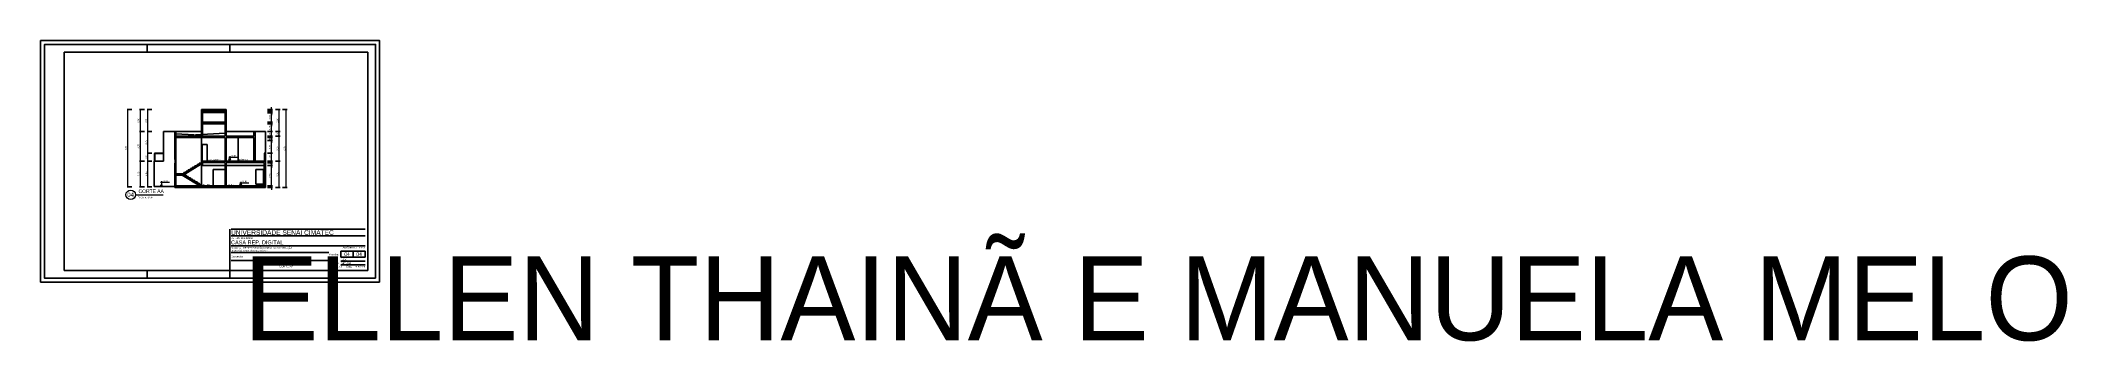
# Paper-space layout 'Layout1' of a CAD drawing. Header units: millimetres. Extents: x -21 to 2550, y -85 to 298.
# The model-space entities are those that its viewports show. They can reach past a viewport. Long polylines and large blocks are cut down to what shows.
import ezdxf
from ezdxf.enums import TextEntityAlignment as Align

# ---------------------------------------------------------------- set-up
doc = ezdxf.new("R2018")
doc.units = ezdxf.units.MM
doc.linetypes.add('HIDDEN', pattern=[9.525, 6.35, -3.175])
doc.layers.add('0_MRG_AUX', color=7, linetype='Continuous', true_color=0xecbcd1, plot=False)
doc.layers.add('CAR_0', color=7, linetype='Continuous', true_color=0xff6b00, plot=False)
for name, color, linetype in [('ARQ_ALV CT', 5, 'Continuous'), ('ARQ_ALV VS', 2, 'Continuous'), ('ARQ_CONC CT', 6, 'Continuous'), ('ARQ_CONC VS', 2, 'Continuous'), ('ARQ_CORTE', 6, 'Continuous'), ('ARQ_ESQ CT', 30, 'Continuous'), ('ARQ_ESQ VS', 2, 'Continuous'), ('ARQ_GRADIL', 2, 'Continuous'), ('ARQ_PROJ INF', 1, 'HIDDEN'), ('ARQ_TXT 01', 1, 'Continuous'), ('CAR_LINHAS_CINZA', 8, 'Continuous'), ('CAR_LINHAS_DESTAQUE', 3, 'Continuous'), ('CAR_TEXTO_CINZA', 8, 'Continuous'), ('CAR_TEXTO_PRETO', 1, 'Continuous'), ('MRG_EXTERNA', 1, 'Continuous'), ('MRG_INTERNA', 2, 'Continuous'), ('PDF3_SIMB_01', 7, 'Continuous'), ('PDF3_SIMB_02', 7, 'Continuous'), ('PDF3_SIMB_TXT', 7, 'Continuous'), ('PDF5_SIMB_02', 7, 'Continuous')]:
    doc.layers.add(name, color=color, linetype=linetype)
doc.layers.add('ARQ_COTA_AZUL', color=5, linetype='Continuous', lineweight=20, true_color=0x0000ff)
doc.layers.add('ARQ_TELHADO CT', color=2, linetype='Continuous', lineweight=20)
doc.layers.add('PDF3_SIMB_PREENCHIMENTO', color=7, linetype='Continuous', true_color=0xbababa)
doc.styles.add('Annot_2.0mm', font='arial.ttf', dxfattribs={"height": 2})
doc.styles.add('Arial', font='arial.ttf')
doc.styles.add('cota', font='arial.ttf')
doc.styles.get("Standard").update_dxf_attribs({"font": 'arial.ttf'})
doc.dimstyles.new('Info 01 - annot', dxfattribs={"dimtxt": 2, "dimasz": 3, "dimexe": 1, "dimexo": 1, "dimgap": 1, "dimtad": 1, "dimzin": 4, "dimtxsty": 'cota', "dimblk": 'DOTSMALL', "dimcen": 2, "dimdle": 1, "dimclrd": 256, "dimclre": 256, "dimclrt": 1, "dimazin": 2, "dimtfac": 0.09, "dimtix": 1, "dimtmove": 2, "dimatfit": 2, "dimfxl": 5, "dimfxlon": 1, "dimtolj": 1, "dimtzin": 4, "dimlwd": -1, "dimarcsym": 1})

psp = doc.layouts.get("Layout1")

msp = doc.modelspace()

# ---------------------------------------------------------------- texts
at = {"insert": (501.996, 460.497), "char_height": 0.539, "attachment_point": 1}
msp.add_mtext_dynamic_manual_height_columns('04', width=0.47476, gutter_width=2.695, heights=[0], dxfattribs=at)
at = {"layer": 'ARQ_TXT 01', "char_height": 0.2, "width": 2.20077, "attachment_point": 1, "style": 'Annot_2.0mm'}
for s, insert in [('SALA ÍNTIMA', (512.102, 464.707)), ('SUÍTE 01', (516.052, 464.757)), ('JANTAR', (511.402, 461.607)), ('ESTAR', (514.552, 461.607))]:
    msp.add_mtext(s, dxfattribs=dict(at, insert=insert))

# ---------------------------------------------------------------- blocks, each defined once
blk = doc.blocks.new('FORMATO_A3mmD')
at = {"layer": '0_MRG_AUX'}
blk.add_lwpolyline([(5, -5), (5, 302), (-425, 302), (-425, -5)], close=True, dxfattribs=at)
at = {"layer": 'MRG_EXTERNA'}
blk.add_lwpolyline([(0, 0), (0, 297), (-420, 297), (-420, 0)], close=True, dxfattribs=at)
at = {"layer": 'MRG_INTERNA'}
for p, q in [((-290, 287), (-290, 297)), ((-185, 287), (-185, 297)), ((-185, 287), (-185, 297)), ((-290, 0), (-290, 10)), ((-185, 0), (-185, 10)), ((-185, 0), (-185, 10))]:
    blk.add_line(p, q, dxfattribs=at)
blk.add_lwpolyline([(-10, 10), (-10, 287), (-395, 287), (-395, 10)], close=True, dxfattribs=at)
blk = doc.blocks.new('carimbo')
at = {"layer": 'CAR_0'}
for p, q in [((-0.175, 0), (-0.175, 0.0522)), ((0, 0), (0, 0.0522)), ((-0.175, 0), (0, 0))]:
    blk.add_line(p, q, dxfattribs=at)
at = {"layer": 'CAR_LINHAS_CINZA'}
for p, q in [((-0.1734, 0.0522), (-0.0033, 0.0522)), ((-0.1734, 0.0437), (-0.0033, 0.0437)), ((-0.0033, 0.031), (-0.1734, 0.031)), ((-0.0494, 0.0227), (-0.1734, 0.0227)), ((-0.0494, 0.0125), (-0.1734, 0.0125))]:
    blk.add_line(p, q, dxfattribs=at)
at = {"layer": 'CAR_LINHAS_DESTAQUE'}
for p, q in [((-0.0033, 0.0244), (-0.034, 0.0244)), ((-0.034, 0.0167), (-0.034, 0.0244)), ((-0.0033, 0.0167), (-0.034, 0.0167)), ((-0.0186, 0.0167), (-0.0186, 0.0244)), ((-0.0033, 0.0167), (-0.0033, 0.0244))]:
    blk.add_line(p, q, dxfattribs=at)
at = {"layer": 'CAR_TEXTO_CINZA'}
for p, q in [((-0.0033, 0.0117), (-0.034, 0.0117)), ((-0.0033, 0.0069), (-0.034, 0.0069))]:
    blk.add_line(p, q, dxfattribs=at)
at = {"layer": 'CAR_TEXTO_CINZA', "style": 'Arial'}
for s, height, p in [('Disciplina:', 0.002, (-0.1734, 0.0275)), ('Docente(s):', 0.002, (-0.1734, 0.024)), ('Ano/Semestre:', 0.002, (-0.0317, 0.028)), ('Prancha: ', 0.0022, (-0.049, 0.0192)), ('Escala:', 0.0022, (-0.049, 0.0132)), ('Emissão:', 0.0022, (-0.049, 0.0082)), ('Revisão: ', 0.0022, (-0.049, 0.0036)), ('Data:', 0.0022, (-0.027, 0.0036))]:
    blk.add_text(s, height=height, dxfattribs=at).set_placement(p)
blk.add_text('Discente(s):', height=0.002, dxfattribs=at).set_placement((-0.173, 0.0176), align=Align.MIDDLE_LEFT)
at = {"layer": 'CAR_TEXTO_CINZA', "style": 'Arial', "flags": 8}
blk.add_attdef('FASE', (-0.1734, 0.04), '', height=0.002, dxfattribs=at)
blk.add_attdef('A/S', text='', height=0.002, dxfattribs=at).set_placement((-0.0033, 0.0278), align=Align.RIGHT)
at = {"layer": 'CAR_TEXTO_PRETO', "lineweight": 30, "flags": 104}
blk.add_attdef('TITULO_01', text='', height=0.003, dxfattribs=at).set_placement((-0.1122, 0.0062), align=Align.MIDDLE_CENTER)
at = {"layer": 'CAR_TEXTO_PRETO', "linetype": 'Continuous', "style": 'Arial', "flags": 8}
for tag, p, height in [('NOME', (-0.1734, 0.033), 0.005), ('IES-CURSO', (-0.1734, 0.045), 0.006)]:
    blk.add_attdef(tag, p, '', height=height, dxfattribs=at)
at = {"layer": 'CAR_TEXTO_PRETO', "style": 'Arial', "flags": 8}
for tag, p in [('DOCENTE', (-0.1579, 0.024)), ('DISCIPLINA', (-0.1578, 0.0275)), ('REVN', (-0.0356, 0.0038)), ('DATAEMISSÃO', (-0.0334, 0.0082))]:
    blk.add_attdef(tag, p, '', height=0.002, dxfattribs=at)
at = {"layer": 'CAR_TEXTO_PRETO', "lineweight": 30, "flags": 104}
blk.add_attdef('DISCENTE', text='', height=0.002, dxfattribs=at).set_placement((-0.1576, 0.0176), align=Align.MIDDLE_LEFT)
at = {"layer": 'CAR_TEXTO_PRETO', "style": 'Arial'}
blk.add_attdef('ESCALA', (-0.0335, 0.0129), '', height=0.002, dxfattribs=at)
at = {"layer": 'CAR_TEXTO_PRETO', "style": 'Arial', "flags": 8}
for tag, p in [('NUM', (-0.0263, 0.0205)), ('TOT', (-0.011, 0.0205))]:
    blk.add_attdef(tag, text='', height=0.0045, dxfattribs=at).set_placement(p, align=Align.MIDDLE_CENTER)
blk.add_attdef('REVDATA', text='', height=0.002, dxfattribs=at).set_placement((-0.0034, 0.0037), align=Align.RIGHT)
blk = doc.blocks.new('_DotSmall')
at = {"color": 0, "linetype": 'ByBlock', "const_width": 0.5}
blk.add_lwpolyline([(-0.0625, 0, 1), (0.0625, 0, 1)], format="xyb", close=True, dxfattribs=at)
blk = doc.blocks.new('*D40')
at = {"layer": 'ARQ_COTA_AZUL', "lineweight": -2, "transparency": 16777216}
for p, q in [((502.56, 471.05), (501.96, 471.05)), ((502.56, 461.25), (501.96, 461.25))]:
    blk.add_line(p, q, dxfattribs=at)
at = {"layer": 'ARQ_COTA_AZUL', "transparency": 16777216}
blk.add_line((502.06, 461.15), (502.06, 471.15), dxfattribs=at)
at = {"layer": 'ARQ_COTA_AZUL', "transparency": 16777216, "xscale": 0.3, "yscale": 0.3, "zscale": 0.3}
for p, rotation in [((502.06, 471.05), 90), ((502.06, 461.25), 270)]:
    blk.add_blockref('_DotSmall', p, dxfattribs=dict(at, rotation=rotation))
at = {"layer": 'ARQ_COTA_AZUL', "color": 1, "transparency": 16777216, "insert": (501.84, 466.15), "char_height": 0.2, "attachment_point": 5, "rotation": 90, "style": 'cota'}
blk.add_mtext('\\A1;9,80', dxfattribs=at)
blk = doc.blocks.new('*D41')
at = {"layer": 'ARQ_COTA_AZUL', "lineweight": -2, "transparency": 16777216}
for p, q in [((505.11, 464.5), (504.51, 464.5)), ((505.11, 461.25), (504.51, 461.25))]:
    blk.add_line(p, q, dxfattribs=at)
at = {"layer": 'ARQ_COTA_AZUL', "transparency": 16777216}
blk.add_line((504.61, 461.15), (504.61, 464.6), dxfattribs=at)
at = {"layer": 'ARQ_COTA_AZUL', "transparency": 16777216, "xscale": 0.3, "yscale": 0.3, "zscale": 0.3}
for p, rotation in [((504.61, 464.5), 90), ((504.61, 461.25), 270)]:
    blk.add_blockref('_DotSmall', p, dxfattribs=dict(at, rotation=rotation))
at = {"layer": 'ARQ_COTA_AZUL', "color": 1, "transparency": 16777216, "insert": (504.39, 462.88), "char_height": 0.2, "attachment_point": 5, "rotation": 90, "style": 'cota'}
blk.add_mtext('\\A1;3,25', dxfattribs=at)
blk = doc.blocks.new('*D42')
at = {"layer": 'ARQ_COTA_AZUL', "lineweight": -2, "transparency": 16777216}
for p, q in [((505.11, 465.5), (504.51, 465.5)), ((505.11, 464.5), (504.51, 464.5))]:
    blk.add_line(p, q, dxfattribs=at)
at = {"layer": 'ARQ_COTA_AZUL', "transparency": 16777216}
blk.add_line((504.61, 464.4), (504.61, 465.6), dxfattribs=at)
at = {"layer": 'ARQ_COTA_AZUL', "transparency": 16777216, "xscale": 0.3, "yscale": 0.3, "zscale": 0.3}
for p, rotation in [((504.61, 465.5), 90), ((504.61, 464.5), 270)]:
    blk.add_blockref('_DotSmall', p, dxfattribs=dict(at, rotation=rotation))
at = {"layer": 'ARQ_COTA_AZUL', "color": 1, "transparency": 16777216, "insert": (504.39, 465), "char_height": 0.2, "attachment_point": 5, "rotation": 90, "style": 'cota'}
blk.add_mtext('\\A1;1,00', dxfattribs=at)
blk = doc.blocks.new('*D43')
at = {"layer": 'ARQ_COTA_AZUL', "lineweight": -2, "transparency": 16777216}
for p, q in [((505.11, 468.25), (504.51, 468.25)), ((505.11, 465.5), (504.51, 465.5))]:
    blk.add_line(p, q, dxfattribs=at)
at = {"layer": 'ARQ_COTA_AZUL', "transparency": 16777216}
blk.add_line((504.61, 465.4), (504.61, 468.35), dxfattribs=at)
at = {"layer": 'ARQ_COTA_AZUL', "transparency": 16777216, "xscale": 0.3, "yscale": 0.3, "zscale": 0.3}
for p, rotation in [((504.61, 468.25), 90), ((504.61, 465.5), 270)]:
    blk.add_blockref('_DotSmall', p, dxfattribs=dict(at, rotation=rotation))
at = {"layer": 'ARQ_COTA_AZUL', "color": 1, "transparency": 16777216, "insert": (504.39, 466.88), "char_height": 0.2, "attachment_point": 5, "rotation": 90, "style": 'cota'}
blk.add_mtext('\\A1;2,75', dxfattribs=at)
blk = doc.blocks.new('*D44')
at = {"layer": 'ARQ_COTA_AZUL', "lineweight": -2, "transparency": 16777216}
for p, q in [((505.11, 471.05), (504.51, 471.05)), ((505.11, 468.25), (504.51, 468.25))]:
    blk.add_line(p, q, dxfattribs=at)
at = {"layer": 'ARQ_COTA_AZUL', "transparency": 16777216}
blk.add_line((504.61, 468.15), (504.61, 471.15), dxfattribs=at)
at = {"layer": 'ARQ_COTA_AZUL', "transparency": 16777216, "xscale": 0.3, "yscale": 0.3, "zscale": 0.3}
for p, rotation in [((504.61, 471.05), 90), ((504.61, 468.25), 270)]:
    blk.add_blockref('_DotSmall', p, dxfattribs=dict(at, rotation=rotation))
at = {"layer": 'ARQ_COTA_AZUL', "color": 1, "transparency": 16777216, "insert": (504.39, 469.65), "char_height": 0.2, "attachment_point": 5, "rotation": 90, "style": 'cota'}
blk.add_mtext('\\A1;2,80', dxfattribs=at)
blk = doc.blocks.new('*D45')
at = {"layer": 'ARQ_COTA_AZUL', "lineweight": -2, "transparency": 16777216}
for p, q in [((504.16, 464.5), (503.56, 464.5)), ((504.16, 461.25), (503.56, 461.25))]:
    blk.add_line(p, q, dxfattribs=at)
at = {"layer": 'ARQ_COTA_AZUL', "transparency": 16777216}
blk.add_line((503.66, 461.15), (503.66, 464.6), dxfattribs=at)
at = {"layer": 'ARQ_COTA_AZUL', "transparency": 16777216, "xscale": 0.3, "yscale": 0.3, "zscale": 0.3}
for p, rotation in [((503.66, 464.5), 90), ((503.66, 461.25), 270)]:
    blk.add_blockref('_DotSmall', p, dxfattribs=dict(at, rotation=rotation))
at = {"layer": 'ARQ_COTA_AZUL', "color": 1, "transparency": 16777216, "insert": (503.44, 462.88), "char_height": 0.2, "attachment_point": 5, "rotation": 90, "style": 'cota'}
blk.add_mtext('\\A1;3,25', dxfattribs=at)
blk = doc.blocks.new('*D46')
at = {"layer": 'ARQ_COTA_AZUL', "lineweight": -2, "transparency": 16777216}
for p, q in [((504.16, 468.25), (503.56, 468.25)), ((504.16, 464.5), (503.56, 464.5))]:
    blk.add_line(p, q, dxfattribs=at)
at = {"layer": 'ARQ_COTA_AZUL', "transparency": 16777216}
blk.add_line((503.66, 464.4), (503.66, 468.35), dxfattribs=at)
at = {"layer": 'ARQ_COTA_AZUL', "transparency": 16777216, "xscale": 0.3, "yscale": 0.3, "zscale": 0.3}
for p, rotation in [((503.66, 468.25), 90), ((503.66, 464.5), 270)]:
    blk.add_blockref('_DotSmall', p, dxfattribs=dict(at, rotation=rotation))
at = {"layer": 'ARQ_COTA_AZUL', "color": 1, "transparency": 16777216, "insert": (503.44, 466.38), "char_height": 0.2, "attachment_point": 5, "rotation": 90, "style": 'cota'}
blk.add_mtext('\\A1;3,75', dxfattribs=at)
blk = doc.blocks.new('*D47')
at = {"layer": 'ARQ_COTA_AZUL', "lineweight": -2, "transparency": 16777216}
for p, q in [((504.16, 471.05), (503.56, 471.05)), ((504.16, 468.25), (503.56, 468.25))]:
    blk.add_line(p, q, dxfattribs=at)
at = {"layer": 'ARQ_COTA_AZUL', "transparency": 16777216}
blk.add_line((503.66, 468.15), (503.66, 471.15), dxfattribs=at)
at = {"layer": 'ARQ_COTA_AZUL', "transparency": 16777216, "xscale": 0.3, "yscale": 0.3, "zscale": 0.3}
for p, rotation in [((503.66, 471.05), 90), ((503.66, 468.25), 270)]:
    blk.add_blockref('_DotSmall', p, dxfattribs=dict(at, rotation=rotation))
at = {"layer": 'ARQ_COTA_AZUL', "color": 1, "transparency": 16777216, "insert": (503.44, 469.65), "char_height": 0.2, "attachment_point": 5, "rotation": 90, "style": 'cota'}
blk.add_mtext('\\A1;2,80', dxfattribs=at)
blk = doc.blocks.new('*D48')
at = {"layer": 'ARQ_COTA_AZUL', "lineweight": -2, "transparency": 16777216}
for p, q in [((519.79, 461.35), (520.39, 461.35)), ((519.79, 461.15), (520.39, 461.15))]:
    blk.add_line(p, q, dxfattribs=at)
at = {"layer": 'ARQ_COTA_AZUL', "transparency": 16777216}
for p, q in [((520.29, 461.35), (520.29, 461.65)), ((520.29, 461.15), (520.29, 461.35)), ((520.29, 461.15), (520.29, 460.85))]:
    blk.add_line(p, q, dxfattribs=at)
at = {"layer": 'ARQ_COTA_AZUL', "transparency": 16777216, "xscale": 0.3, "yscale": 0.3, "zscale": 0.3}
for p, rotation in [((520.29, 461.35), 270), ((520.29, 461.15), 90)]:
    blk.add_blockref('_DotSmall', p, dxfattribs=dict(at, rotation=rotation))
at = {"layer": 'ARQ_COTA_AZUL', "color": 1, "transparency": 16777216, "insert": (520.07, 461.25), "char_height": 0.2, "attachment_point": 5, "rotation": 90, "style": 'cota'}
blk.add_mtext('\\A1;,20', dxfattribs=at)
blk = doc.blocks.new('*D49')
at = {"layer": 'ARQ_COTA_AZUL', "lineweight": -2, "transparency": 16777216}
for p, q in [((519.79, 463.95), (520.39, 463.95)), ((519.79, 461.35), (520.39, 461.35))]:
    blk.add_line(p, q, dxfattribs=at)
at = {"layer": 'ARQ_COTA_AZUL', "transparency": 16777216}
blk.add_line((520.29, 461.25), (520.29, 464.05), dxfattribs=at)
at = {"layer": 'ARQ_COTA_AZUL', "transparency": 16777216, "xscale": 0.3, "yscale": 0.3, "zscale": 0.3}
for p, rotation in [((520.29, 463.95), 90), ((520.29, 461.35), 270)]:
    blk.add_blockref('_DotSmall', p, dxfattribs=dict(at, rotation=rotation))
at = {"layer": 'ARQ_COTA_AZUL', "color": 1, "transparency": 16777216, "insert": (520.07, 462.65), "char_height": 0.2, "attachment_point": 5, "rotation": 90, "style": 'cota'}
blk.add_mtext('\\A1;2,60', dxfattribs=at)
blk = doc.blocks.new('*D50')
at = {"layer": 'ARQ_COTA_AZUL', "lineweight": -2, "transparency": 16777216}
for p, q in [((519.79, 464.3), (520.39, 464.3)), ((519.79, 463.95), (520.39, 463.95))]:
    blk.add_line(p, q, dxfattribs=at)
at = {"layer": 'ARQ_COTA_AZUL', "transparency": 16777216}
for p, q in [((520.29, 464.3), (520.29, 464.6)), ((520.29, 463.95), (520.29, 464.3)), ((520.29, 463.95), (520.29, 463.65))]:
    blk.add_line(p, q, dxfattribs=at)
at = {"layer": 'ARQ_COTA_AZUL', "transparency": 16777216, "xscale": 0.3, "yscale": 0.3, "zscale": 0.3}
for p, rotation in [((520.29, 464.3), 270), ((520.29, 463.95), 90)]:
    blk.add_blockref('_DotSmall', p, dxfattribs=dict(at, rotation=rotation))
at = {"layer": 'ARQ_COTA_AZUL', "color": 1, "transparency": 16777216, "insert": (520.07, 464.13), "char_height": 0.2, "attachment_point": 5, "rotation": 90, "style": 'cota'}
blk.add_mtext('\\A1;,35', dxfattribs=at)
blk = doc.blocks.new('*D51')
at = {"layer": 'ARQ_COTA_AZUL', "lineweight": -2, "transparency": 16777216}
for p, q in [((519.79, 464.5), (520.39, 464.5)), ((519.79, 464.3), (520.39, 464.3))]:
    blk.add_line(p, q, dxfattribs=at)
at = {"layer": 'ARQ_COTA_AZUL', "transparency": 16777216}
for p, q in [((520.29, 464.5), (520.29, 464.8)), ((520.29, 464.3), (520.29, 464.5)), ((520.29, 464.3), (520.29, 464))]:
    blk.add_line(p, q, dxfattribs=at)
at = {"layer": 'ARQ_COTA_AZUL', "transparency": 16777216, "xscale": 0.3, "yscale": 0.3, "zscale": 0.3}
for p, rotation in [((520.29, 464.5), 270), ((520.29, 464.3), 90)]:
    blk.add_blockref('_DotSmall', p, dxfattribs=dict(at, rotation=rotation))
at = {"layer": 'ARQ_COTA_AZUL', "color": 1, "transparency": 16777216, "insert": (520.07, 464.4), "char_height": 0.2, "attachment_point": 5, "rotation": 90, "style": 'cota'}
blk.add_mtext('\\A1;,20', dxfattribs=at)
blk = doc.blocks.new('*D52')
at = {"layer": 'ARQ_COTA_AZUL', "lineweight": -2, "transparency": 16777216}
for p, q in [((519.79, 465.5), (520.39, 465.5)), ((519.79, 464.5), (520.39, 464.5))]:
    blk.add_line(p, q, dxfattribs=at)
at = {"layer": 'ARQ_COTA_AZUL', "transparency": 16777216}
blk.add_line((520.29, 464.4), (520.29, 465.6), dxfattribs=at)
at = {"layer": 'ARQ_COTA_AZUL', "transparency": 16777216, "xscale": 0.3, "yscale": 0.3, "zscale": 0.3}
for p, rotation in [((520.29, 465.5), 90), ((520.29, 464.5), 270)]:
    blk.add_blockref('_DotSmall', p, dxfattribs=dict(at, rotation=rotation))
at = {"layer": 'ARQ_COTA_AZUL', "color": 1, "transparency": 16777216, "insert": (520.07, 465), "char_height": 0.2, "attachment_point": 5, "rotation": 90, "style": 'cota'}
blk.add_mtext('\\A1;1,00', dxfattribs=at)
blk = doc.blocks.new('*D53')
at = {"layer": 'ARQ_COTA_AZUL', "lineweight": -2, "transparency": 16777216}
for p, q in [((519.79, 467.1), (520.39, 467.1)), ((519.79, 465.5), (520.39, 465.5))]:
    blk.add_line(p, q, dxfattribs=at)
at = {"layer": 'ARQ_COTA_AZUL', "transparency": 16777216}
blk.add_line((520.29, 465.4), (520.29, 467.2), dxfattribs=at)
at = {"layer": 'ARQ_COTA_AZUL', "transparency": 16777216, "xscale": 0.3, "yscale": 0.3, "zscale": 0.3}
for p, rotation in [((520.29, 467.1), 90), ((520.29, 465.5), 270)]:
    blk.add_blockref('_DotSmall', p, dxfattribs=dict(at, rotation=rotation))
at = {"layer": 'ARQ_COTA_AZUL', "color": 1, "transparency": 16777216, "insert": (520.07, 466.3), "char_height": 0.2, "attachment_point": 5, "rotation": 90, "style": 'cota'}
blk.add_mtext('\\A1;1,60', dxfattribs=at)
blk = doc.blocks.new('*D54')
at = {"layer": 'ARQ_COTA_AZUL', "lineweight": -2, "transparency": 16777216}
for p, q in [((519.79, 467.5), (520.39, 467.5)), ((519.79, 467.1), (520.39, 467.1))]:
    blk.add_line(p, q, dxfattribs=at)
at = {"layer": 'ARQ_COTA_AZUL', "transparency": 16777216}
for p, q in [((520.29, 467.5), (520.29, 467.8)), ((520.29, 467.1), (520.29, 467.5)), ((520.29, 467.1), (520.29, 466.8))]:
    blk.add_line(p, q, dxfattribs=at)
at = {"layer": 'ARQ_COTA_AZUL', "transparency": 16777216, "xscale": 0.3, "yscale": 0.3, "zscale": 0.3}
for p, rotation in [((520.29, 467.5), 270), ((520.29, 467.1), 90)]:
    blk.add_blockref('_DotSmall', p, dxfattribs=dict(at, rotation=rotation))
at = {"layer": 'ARQ_COTA_AZUL', "color": 1, "transparency": 16777216, "insert": (520.07, 467.3), "char_height": 0.2, "attachment_point": 5, "rotation": 90, "style": 'cota'}
blk.add_mtext('\\A1;,40', dxfattribs=at)
blk = doc.blocks.new('*D55')
at = {"layer": 'ARQ_COTA_AZUL', "transparency": 16777216}
for p, q in [((520.29, 467.65), (520.29, 467.95)), ((520.29, 467.5), (520.29, 467.65)), ((520.29, 467.5), (520.29, 467.2))]:
    blk.add_line(p, q, dxfattribs=at)
at = {"layer": 'ARQ_COTA_AZUL', "lineweight": -2, "transparency": 16777216}
for p, q in [((519.79, 467.65), (520.39, 467.65)), ((519.79, 467.5), (520.39, 467.5))]:
    blk.add_line(p, q, dxfattribs=at)
at = {"layer": 'ARQ_COTA_AZUL', "transparency": 16777216, "xscale": 0.3, "yscale": 0.3, "zscale": 0.3}
for p, rotation in [((520.29, 467.65), 270), ((520.29, 467.5), 90)]:
    blk.add_blockref('_DotSmall', p, dxfattribs=dict(at, rotation=rotation))
at = {"layer": 'ARQ_COTA_AZUL', "color": 1, "transparency": 16777216, "insert": (520.07, 467.58), "char_height": 0.2, "attachment_point": 5, "rotation": 90, "style": 'cota'}
blk.add_mtext('\\A1;,15', dxfattribs=at)
blk = doc.blocks.new('*D56')
at = {"layer": 'ARQ_COTA_AZUL', "lineweight": -2, "transparency": 16777216}
for p, q in [((519.79, 468.25), (520.39, 468.25)), ((519.79, 467.65), (520.39, 467.65))]:
    blk.add_line(p, q, dxfattribs=at)
at = {"layer": 'ARQ_COTA_AZUL', "transparency": 16777216}
blk.add_line((520.29, 467.55), (520.29, 468.35), dxfattribs=at)
at = {"layer": 'ARQ_COTA_AZUL', "transparency": 16777216, "xscale": 0.3, "yscale": 0.3, "zscale": 0.3}
for p, rotation in [((520.29, 468.25), 90), ((520.29, 467.65), 270)]:
    blk.add_blockref('_DotSmall', p, dxfattribs=dict(at, rotation=rotation))
at = {"layer": 'ARQ_COTA_AZUL', "color": 1, "transparency": 16777216, "insert": (520.07, 467.95), "char_height": 0.2, "attachment_point": 5, "rotation": 90, "style": 'cota'}
blk.add_mtext('\\A1;,60', dxfattribs=at)
blk = doc.blocks.new('*D30')
at = {"layer": 'ARQ_COTA_AZUL', "lineweight": -2, "transparency": 16777216}
for p, q in [((519.79, 469.25), (520.39, 469.25)), ((519.79, 468.25), (520.39, 468.25))]:
    blk.add_line(p, q, dxfattribs=at)
at = {"layer": 'ARQ_COTA_AZUL', "transparency": 16777216}
blk.add_line((520.29, 468.15), (520.29, 469.35), dxfattribs=at)
at = {"layer": 'ARQ_COTA_AZUL', "transparency": 16777216, "xscale": 0.3, "yscale": 0.3, "zscale": 0.3}
for p, rotation in [((520.29, 469.25), 90), ((520.29, 468.25), 270)]:
    blk.add_blockref('_DotSmall', p, dxfattribs=dict(at, rotation=rotation))
at = {"layer": 'ARQ_COTA_AZUL', "color": 1, "transparency": 16777216, "insert": (520.07, 468.75), "char_height": 0.2, "attachment_point": 5, "rotation": 90, "style": 'cota'}
blk.add_mtext('\\A1;1,00', dxfattribs=at)
blk = doc.blocks.new('*D31')
at = {"layer": 'ARQ_COTA_AZUL', "lineweight": -2, "transparency": 16777216}
for p, q in [((519.79, 469.43), (520.39, 469.43)), ((519.79, 469.23), (520.39, 469.23))]:
    blk.add_line(p, q, dxfattribs=at)
at = {"layer": 'ARQ_COTA_AZUL', "transparency": 16777216}
for p, q in [((520.29, 469.43), (520.29, 469.73)), ((520.29, 469.23), (520.29, 469.43)), ((520.29, 469.23), (520.29, 468.93))]:
    blk.add_line(p, q, dxfattribs=at)
at = {"layer": 'ARQ_COTA_AZUL', "transparency": 16777216, "xscale": 0.3, "yscale": 0.3, "zscale": 0.3}
for p, rotation in [((520.29, 469.43), 270), ((520.29, 469.23), 90)]:
    blk.add_blockref('_DotSmall', p, dxfattribs=dict(at, rotation=rotation))
at = {"layer": 'ARQ_COTA_AZUL', "color": 1, "transparency": 16777216, "insert": (520.07, 469.33), "char_height": 0.2, "attachment_point": 5, "rotation": 90, "style": 'cota'}
blk.add_mtext('\\A1;,20', dxfattribs=at)
blk = doc.blocks.new('*D32')
at = {"layer": 'ARQ_COTA_AZUL', "lineweight": -2, "transparency": 16777216}
for p, q in [((519.79, 470.65), (520.39, 470.65)), ((519.79, 469.45), (520.39, 469.45))]:
    blk.add_line(p, q, dxfattribs=at)
at = {"layer": 'ARQ_COTA_AZUL', "transparency": 16777216}
blk.add_line((520.29, 469.35), (520.29, 470.75), dxfattribs=at)
at = {"layer": 'ARQ_COTA_AZUL', "transparency": 16777216, "xscale": 0.3, "yscale": 0.3, "zscale": 0.3}
for p, rotation in [((520.29, 470.65), 90), ((520.29, 469.45), 270)]:
    blk.add_blockref('_DotSmall', p, dxfattribs=dict(at, rotation=rotation))
at = {"layer": 'ARQ_COTA_AZUL', "color": 1, "transparency": 16777216, "insert": (520.07, 470.05), "char_height": 0.2, "attachment_point": 5, "rotation": 90, "style": 'cota'}
blk.add_mtext('\\A1;1,20', dxfattribs=at)
blk = doc.blocks.new('*D33')
at = {"layer": 'ARQ_COTA_AZUL', "lineweight": -2, "transparency": 16777216}
for p, q in [((519.79, 470.85), (520.39, 470.85)), ((519.79, 470.65), (520.39, 470.65))]:
    blk.add_line(p, q, dxfattribs=at)
at = {"layer": 'ARQ_COTA_AZUL', "transparency": 16777216}
for p, q in [((520.29, 470.85), (520.29, 471.15)), ((520.29, 470.65), (520.29, 470.85)), ((520.29, 470.65), (520.29, 470.35))]:
    blk.add_line(p, q, dxfattribs=at)
at = {"layer": 'ARQ_COTA_AZUL', "transparency": 16777216, "xscale": 0.3, "yscale": 0.3, "zscale": 0.3}
for p, rotation in [((520.29, 470.85), 270), ((520.29, 470.65), 90)]:
    blk.add_blockref('_DotSmall', p, dxfattribs=dict(at, rotation=rotation))
at = {"layer": 'ARQ_COTA_AZUL', "color": 1, "transparency": 16777216, "insert": (520.07, 470.75), "char_height": 0.2, "attachment_point": 5, "rotation": 90, "style": 'cota'}
blk.add_mtext('\\A1;,20', dxfattribs=at)
blk = doc.blocks.new('*D34')
at = {"layer": 'ARQ_COTA_AZUL', "lineweight": -2, "transparency": 16777216}
for p, q in [((519.79, 471.05), (520.39, 471.05)), ((519.79, 470.85), (520.39, 470.85))]:
    blk.add_line(p, q, dxfattribs=at)
at = {"layer": 'ARQ_COTA_AZUL', "transparency": 16777216}
for p, q in [((520.29, 471.05), (520.29, 471.35)), ((520.29, 470.85), (520.29, 471.05)), ((520.29, 470.85), (520.29, 470.55))]:
    blk.add_line(p, q, dxfattribs=at)
at = {"layer": 'ARQ_COTA_AZUL', "transparency": 16777216, "xscale": 0.3, "yscale": 0.3, "zscale": 0.3}
for p, rotation in [((520.29, 471.05), 270), ((520.29, 470.85), 90)]:
    blk.add_blockref('_DotSmall', p, dxfattribs=dict(at, rotation=rotation))
at = {"layer": 'ARQ_COTA_AZUL', "color": 1, "transparency": 16777216, "insert": (520.07, 470.95), "char_height": 0.2, "attachment_point": 5, "rotation": 90, "style": 'cota'}
blk.add_mtext('\\A1;,20', dxfattribs=at)
blk = doc.blocks.new('*D35')
at = {"layer": 'ARQ_COTA_AZUL', "lineweight": -2, "transparency": 16777216}
for p, q in [((520.77, 464.5), (521.37, 464.5)), ((520.77, 461.15), (521.37, 461.15))]:
    blk.add_line(p, q, dxfattribs=at)
at = {"layer": 'ARQ_COTA_AZUL', "transparency": 16777216}
blk.add_line((521.27, 461.05), (521.27, 464.6), dxfattribs=at)
at = {"layer": 'ARQ_COTA_AZUL', "transparency": 16777216, "xscale": 0.3, "yscale": 0.3, "zscale": 0.3}
for p, rotation in [((521.27, 464.5), 90), ((521.27, 461.15), 270)]:
    blk.add_blockref('_DotSmall', p, dxfattribs=dict(at, rotation=rotation))
at = {"layer": 'ARQ_COTA_AZUL', "color": 1, "transparency": 16777216, "insert": (521.05, 462.83), "char_height": 0.2, "attachment_point": 5, "rotation": 90, "style": 'cota'}
blk.add_mtext('\\A1;3,35', dxfattribs=at)
blk = doc.blocks.new('*D36')
at = {"layer": 'ARQ_COTA_AZUL', "lineweight": -2, "transparency": 16777216}
for p, q in [((520.77, 467.65), (521.37, 467.65)), ((520.77, 464.5), (521.37, 464.5))]:
    blk.add_line(p, q, dxfattribs=at)
at = {"layer": 'ARQ_COTA_AZUL', "transparency": 16777216}
blk.add_line((521.27, 464.4), (521.27, 467.75), dxfattribs=at)
at = {"layer": 'ARQ_COTA_AZUL', "transparency": 16777216, "xscale": 0.3, "yscale": 0.3, "zscale": 0.3}
for p, rotation in [((521.27, 467.65), 90), ((521.27, 464.5), 270)]:
    blk.add_blockref('_DotSmall', p, dxfattribs=dict(at, rotation=rotation))
at = {"layer": 'ARQ_COTA_AZUL', "color": 1, "transparency": 16777216, "insert": (521.05, 466.08), "char_height": 0.2, "attachment_point": 5, "rotation": 90, "style": 'cota'}
blk.add_mtext('\\A1;3,15', dxfattribs=at)
blk = doc.blocks.new('*D37')
at = {"layer": 'ARQ_COTA_AZUL', "lineweight": -2, "transparency": 16777216}
for p, q in [((520.77, 468.25), (521.37, 468.25)), ((520.77, 467.65), (521.37, 467.65))]:
    blk.add_line(p, q, dxfattribs=at)
at = {"layer": 'ARQ_COTA_AZUL', "transparency": 16777216}
blk.add_line((521.27, 467.55), (521.27, 468.35), dxfattribs=at)
at = {"layer": 'ARQ_COTA_AZUL', "transparency": 16777216, "xscale": 0.3, "yscale": 0.3, "zscale": 0.3}
for p, rotation in [((521.27, 468.25), 90), ((521.27, 467.65), 270)]:
    blk.add_blockref('_DotSmall', p, dxfattribs=dict(at, rotation=rotation))
at = {"layer": 'ARQ_COTA_AZUL', "color": 1, "transparency": 16777216, "insert": (521.05, 467.95), "char_height": 0.2, "attachment_point": 5, "rotation": 90, "style": 'cota'}
blk.add_mtext('\\A1;,60', dxfattribs=at)
blk = doc.blocks.new('*D38')
at = {"layer": 'ARQ_COTA_AZUL', "lineweight": -2, "transparency": 16777216}
for p, q in [((520.77, 471.05), (521.37, 471.05)), ((520.77, 468.25), (521.37, 468.25))]:
    blk.add_line(p, q, dxfattribs=at)
at = {"layer": 'ARQ_COTA_AZUL', "transparency": 16777216}
blk.add_line((521.27, 468.15), (521.27, 471.15), dxfattribs=at)
at = {"layer": 'ARQ_COTA_AZUL', "transparency": 16777216, "xscale": 0.3, "yscale": 0.3, "zscale": 0.3}
for p, rotation in [((521.27, 471.05), 90), ((521.27, 468.25), 270)]:
    blk.add_blockref('_DotSmall', p, dxfattribs=dict(at, rotation=rotation))
at = {"layer": 'ARQ_COTA_AZUL', "color": 1, "transparency": 16777216, "insert": (521.05, 469.65), "char_height": 0.2, "attachment_point": 5, "rotation": 90, "style": 'cota'}
blk.add_mtext('\\A1;2,80', dxfattribs=at)
blk = doc.blocks.new('*D39')
at = {"layer": 'ARQ_COTA_AZUL', "lineweight": -2, "transparency": 16777216}
for p, q in [((521.66, 471.05), (522.26, 471.05)), ((521.66, 461.15), (522.26, 461.15))]:
    blk.add_line(p, q, dxfattribs=at)
at = {"layer": 'ARQ_COTA_AZUL', "transparency": 16777216}
blk.add_line((522.16, 461.05), (522.16, 471.15), dxfattribs=at)
at = {"layer": 'ARQ_COTA_AZUL', "transparency": 16777216, "xscale": 0.3, "yscale": 0.3, "zscale": 0.3}
for p, rotation in [((522.16, 471.05), 90), ((522.16, 461.15), 270)]:
    blk.add_blockref('_DotSmall', p, dxfattribs=dict(at, rotation=rotation))
at = {"layer": 'ARQ_COTA_AZUL', "color": 1, "transparency": 16777216, "insert": (521.94, 466.1), "char_height": 0.2, "attachment_point": 5, "rotation": 90, "style": 'cota'}
blk.add_mtext('\\A1;9,90', dxfattribs=at)

# ---------------------------------------------------------------- dimensions: what is measured, and where the dimension line sits
at = {"layer": 'ARQ_COTA_AZUL'}
for base, p1, p2, picture, middle in [((502.055, 471.053), (505.402, 461.253), (511.402, 471.053), '*D40', (501.835, 466.153)), ((503.66, 471.053), (506.602, 468.253), (511.402, 471.053), '*D47', (503.439, 469.653)), ((504.612, 471.053), (506.602, 468.253), (511.402, 471.053), '*D44', (504.392, 469.653)), ((520.292, 471.053), (514.402, 470.853), (514.402, 471.053), '*D34', (520.072, 470.953)), ((520.292, 470.853), (514.402, 470.653), (514.402, 470.853), '*D33', (520.072, 470.753)), ((520.292, 470.653), (514.402, 469.453), (514.402, 470.653), '*D32', (520.072, 470.053)), ((521.269, 471.053), (518.052, 468.253), (514.552, 471.053), '*D38', (521.049, 469.653)), ((522.156, 471.053), (519.502, 461.153), (514.552, 471.053), '*D39', (521.936, 466.103)), ((503.66, 468.253), (505.402, 464.503), (506.602, 468.253), '*D46', (503.439, 466.378)), ((504.612, 468.253), (505.439, 465.503), (506.602, 468.253), '*D43', (504.392, 466.878)), ((520.292, 469.435), (514.402, 469.235), (514.402, 469.435), '*D31', (520.072, 469.335)), ((520.292, 469.253), (518.052, 468.253), (514.402, 469.253), '*D30', (520.072, 468.753)), ((520.292, 468.253), (518.052, 467.653), (518.052, 468.253), '*D56', (520.072, 467.953)), ((521.269, 468.253), (518.052, 467.653), (518.052, 468.253), '*D37', (521.049, 467.953)), ((520.292, 467.653), (518.052, 467.503), (518.052, 467.653), '*D55', (520.072, 467.578)), ((504.612, 465.503), (505.402, 464.503), (505.439, 465.503), '*D42', (504.392, 465.003)), ((520.292, 467.503), (518.142, 467.103), (518.052, 467.503), '*D54', (520.072, 467.303)), ((521.269, 467.653), (519.502, 464.503), (518.052, 467.653), '*D36', (521.049, 466.078)), ((520.292, 467.103), (519.352, 465.503), (518.142, 467.103), '*D53', (520.072, 466.303)), ((520.292, 465.503), (519.352, 464.503), (519.352, 465.503), '*D52', (520.072, 465.003)), ((503.66, 464.503), (505.402, 461.253), (505.402, 464.503), '*D45', (503.439, 462.878)), ((504.612, 464.503), (505.402, 461.253), (505.402, 464.503), '*D41', (504.392, 462.878)), ((520.292, 464.503), (519.352, 464.303), (519.352, 464.503), '*D51', (520.072, 464.403)), ((520.292, 464.303), (519.502, 463.953), (519.352, 464.303), '*D50', (520.072, 464.128)), ((521.269, 464.503), (519.502, 461.153), (519.502, 464.503), '*D35', (521.049, 462.828)), ((520.292, 463.953), (519.502, 461.353), (519.502, 463.953), '*D49', (520.072, 462.653)), ((520.292, 461.353), (519.502, 461.153), (519.502, 461.353), '*D48', (520.072, 461.253))]:
    dim = msp.add_linear_dim(base=base, p1=p1, p2=p2, angle=90, dimstyle='Info 01 - annot', dxfattribs=at)
    dim.commit()
    dim.dimension.update_dxf_attribs({"geometry": picture, "text_midpoint": middle})

# ---------------------------------------------------------------- hatches: boundary and pattern name
at = {"layer": 'PDF3_SIMB_TXT', "transparency": 33554559}
for points in [[(515.222, 465.116), (515.247, 465.12), (515.247, 465.116), (515.247, 465.116), (515.252, 465.112), (515.252, 465.107), (515.252, 465.107), (515.252, 465.103), (515.256, 465.099), (515.256, 465.099), (515.256, 465.095), (515.26, 465.095), (515.26, 465.095), (515.26, 465.091), (515.264, 465.091), (515.264, 465.091), (515.268, 465.086), (515.268, 465.086), (515.273, 465.086), (515.273, 465.082), (515.277, 465.082), (515.277, 465.082), (515.281, 465.082), (515.285, 465.082), (515.285, 465.082), (515.29, 465.082), (515.294, 465.082), (515.294, 465.082), (515.298, 465.082), (515.302, 465.082), (515.302, 465.086), (515.307, 465.086), (515.307, 465.086), (515.311, 465.091), (515.311, 465.091), (515.315, 465.091), (515.315, 465.095), (515.319, 465.095), (515.319, 465.099), (515.324, 465.099), (515.324, 465.103), (515.324, 465.103), (515.324, 465.107), (515.328, 465.112), (515.328, 465.112), (515.328, 465.116), (515.328, 465.116), (515.328, 465.12), (515.328, 465.124), (515.328, 465.124), (515.328, 465.124), (515.328, 465.129), (515.328, 465.133), (515.328, 465.133), (515.328, 465.137), (515.324, 465.141), (515.324, 465.141), (515.324, 465.146), (515.319, 465.146), (515.319, 465.15), (515.319, 465.15), (515.315, 465.15), (515.315, 465.154), (515.315, 465.154), (515.311, 465.158), (515.307, 465.158), (515.307, 465.158), (515.302, 465.158), (515.302, 465.163), (515.298, 465.163), (515.294, 465.163), (515.294, 465.163), (515.29, 465.163), (515.29, 465.163), (515.285, 465.163), (515.285, 465.163), (515.281, 465.163), (515.277, 465.163), (515.277, 465.163), (515.273, 465.158), (515.273, 465.158), (515.273, 465.179), (515.277, 465.179), (515.277, 465.179), (515.281, 465.179), (515.285, 465.179), (515.285, 465.184), (515.29, 465.184), (515.294, 465.184), (515.294, 465.184), (515.298, 465.184), (515.298, 465.184), (515.302, 465.188), (515.307, 465.188), (515.307, 465.188), (515.311, 465.192), (515.311, 465.192), (515.311, 465.196), (515.315, 465.196), (515.315, 465.196), (515.315, 465.201), (515.319, 465.205), (515.319, 465.205), (515.319, 465.209), (515.319, 465.213), (515.319, 465.213), (515.319, 465.218), (515.319, 465.222), (515.319, 465.222), (515.319, 465.226), (515.315, 465.226), (515.315, 465.23), (515.315, 465.234), (515.311, 465.234), (515.311, 465.234), (515.311, 465.239), (515.307, 465.239), (515.307, 465.239), (515.302, 465.243), (515.302, 465.243), (515.298, 465.243), (515.298, 465.243), (515.294, 465.243), (515.29, 465.247), (515.29, 465.247), (515.285, 465.247), (515.285, 465.247), (515.281, 465.247), (515.277, 465.243), (515.277, 465.243), (515.273, 465.243), (515.268, 465.243), (515.268, 465.239), (515.264, 465.239), (515.264, 465.239), (515.264, 465.239), (515.26, 465.234), (515.26, 465.234), (515.256, 465.23), (515.256, 465.23), (515.256, 465.226), (515.256, 465.226), (515.252, 465.222), (515.252, 465.218), (515.252, 465.218), (515.252, 465.213), (515.252, 465.209), (515.226, 465.213), (515.226, 465.218), (515.226, 465.222), (515.226, 465.222), (515.23, 465.226), (515.23, 465.23), (515.23, 465.23), (515.23, 465.234), (515.235, 465.234), (515.235, 465.239), (515.235, 465.239), (515.239, 465.243), (515.239, 465.243), (515.239, 465.247), (515.243, 465.247), (515.243, 465.251), (515.247, 465.251), (515.247, 465.251), (515.247, 465.256), (515.252, 465.256), (515.252, 465.256), (515.256, 465.26), (515.256, 465.26), (515.26, 465.26), (515.26, 465.26), (515.264, 465.264), (515.268, 465.264), (515.268, 465.264), (515.273, 465.264), (515.277, 465.264), (515.277, 465.264), (515.281, 465.264), (515.285, 465.264), (515.285, 465.264), (515.29, 465.264), (515.29, 465.264), (515.294, 465.264), (515.298, 465.264), (515.298, 465.264), (515.302, 465.264), (515.307, 465.264), (515.307, 465.264), (515.311, 465.26), (515.311, 465.26), (515.315, 465.26), (515.315, 465.26), (515.319, 465.256), (515.319, 465.256), (515.324, 465.256), (515.324, 465.251), (515.328, 465.251), (515.328, 465.247), (515.332, 465.247), (515.332, 465.243), (515.336, 465.243), (515.336, 465.239), (515.336, 465.239), (515.34, 465.239), (515.34, 465.234), (515.34, 465.23), (515.34, 465.23), (515.345, 465.226), (515.345, 465.226), (515.345, 465.222), (515.345, 465.218), (515.345, 465.218), (515.345, 465.213), (515.345, 465.209), (515.345, 465.209), (515.345, 465.205), (515.345, 465.205), (515.34, 465.201), (515.34, 465.196), (515.34, 465.196), (515.34, 465.192), (515.336, 465.192), (515.336, 465.192), (515.336, 465.188), (515.336, 465.188), (515.332, 465.184), (515.332, 465.184), (515.328, 465.179), (515.328, 465.179), (515.324, 465.175), (515.324, 465.175), (515.319, 465.175), (515.315, 465.175), (515.319, 465.171), (515.324, 465.171), (515.324, 465.171), (515.328, 465.171), (515.332, 465.167), (515.332, 465.167), (515.336, 465.167), (515.336, 465.163), (515.34, 465.163), (515.34, 465.163), (515.345, 465.158), (515.345, 465.158), (515.345, 465.158), (515.345, 465.154), (515.349, 465.154), (515.349, 465.15), (515.349, 465.146), (515.349, 465.146), (515.353, 465.141), (515.353, 465.141), (515.353, 465.137), (515.353, 465.133), (515.353, 465.133), (515.353, 465.129), (515.353, 465.124), (515.353, 465.124), (515.353, 465.12), (515.353, 465.12), (515.353, 465.116), (515.353, 465.112), (515.353, 465.112), (515.353, 465.107), (515.353, 465.103), (515.349, 465.103), (515.349, 465.099), (515.349, 465.099), (515.349, 465.095), (515.345, 465.095), (515.345, 465.091), (515.345, 465.091), (515.34, 465.086), (515.34, 465.086), (515.336, 465.082), (515.336, 465.082), (515.336, 465.078), (515.332, 465.078), (515.332, 465.078), (515.328, 465.074), (515.328, 465.074), (515.324, 465.074), (515.324, 465.069), (515.319, 465.069), (515.319, 465.069), (515.315, 465.065), (515.311, 465.065), (515.311, 465.065), (515.307, 465.065), (515.307, 465.065), (515.302, 465.061), (515.298, 465.061), (515.298, 465.061), (515.294, 465.061), (515.29, 465.061), (515.29, 465.061), (515.285, 465.061), (515.285, 465.061), (515.281, 465.061), (515.277, 465.061), (515.277, 465.061), (515.273, 465.061), (515.268, 465.065), (515.268, 465.065), (515.264, 465.065), (515.26, 465.065), (515.26, 465.065), (515.256, 465.069), (515.256, 465.069), (515.252, 465.069), (515.252, 465.074), (515.247, 465.074), (515.247, 465.074), (515.243, 465.078), (515.243, 465.078), (515.243, 465.078), (515.239, 465.082), (515.239, 465.082), (515.235, 465.086), (515.235, 465.086), (515.235, 465.091), (515.23, 465.091), (515.23, 465.095), (515.23, 465.095), (515.226, 465.099), (515.226, 465.103), (515.226, 465.103), (515.226, 465.107), (515.226, 465.107), (515.222, 465.112), (515.222, 465.116), (515.222, 465.116)], [(515.391, 465.065), (515.391, 465.095), (515.421, 465.095), (515.421, 465.065), (515.421, 465.061), (515.421, 465.057), (515.421, 465.057), (515.417, 465.052), (515.417, 465.048), (515.417, 465.048), (515.417, 465.044), (515.417, 465.044), (515.412, 465.04), (515.412, 465.04), (515.412, 465.04), (515.412, 465.036), (515.408, 465.036), (515.408, 465.031), (515.404, 465.031), (515.404, 465.027), (515.4, 465.027), (515.4, 465.027), (515.395, 465.027), (515.391, 465.036), (515.391, 465.036), (515.395, 465.04), (515.395, 465.04), (515.4, 465.044), (515.4, 465.044), (515.4, 465.044), (515.404, 465.048), (515.404, 465.048), (515.404, 465.052), (515.404, 465.057), (515.404, 465.057), (515.404, 465.061), (515.404, 465.065), (515.404, 465.065)], [(515.548, 465.065), (515.522, 465.065), (515.522, 465.222), (515.522, 465.222), (515.518, 465.218), (515.518, 465.218), (515.518, 465.213), (515.514, 465.213), (515.51, 465.213), (515.51, 465.209), (515.506, 465.209), (515.506, 465.205), (515.501, 465.205), (515.501, 465.205), (515.497, 465.205), (515.497, 465.201), (515.493, 465.201), (515.489, 465.201), (515.489, 465.196), (515.484, 465.196), (515.484, 465.196), (515.48, 465.192), (515.476, 465.192), (515.476, 465.192), (515.476, 465.192), (515.476, 465.218), (515.476, 465.218), (515.48, 465.218), (515.484, 465.218), (515.484, 465.222), (515.489, 465.222), (515.489, 465.222), (515.493, 465.226), (515.493, 465.226), (515.497, 465.23), (515.501, 465.23), (515.501, 465.23), (515.506, 465.234), (515.506, 465.234), (515.51, 465.234), (515.51, 465.239), (515.51, 465.239), (515.514, 465.243), (515.514, 465.243), (515.518, 465.247), (515.518, 465.247), (515.522, 465.251), (515.522, 465.251), (515.527, 465.256), (515.527, 465.256), (515.527, 465.26), (515.531, 465.26), (515.531, 465.264), (515.531, 465.264), (515.531, 465.264), (515.548, 465.264)], [(515.611, 465.116), (515.637, 465.12), (515.637, 465.116), (515.637, 465.112), (515.641, 465.112), (515.641, 465.107), (515.641, 465.103), (515.641, 465.103), (515.645, 465.099), (515.645, 465.099), (515.645, 465.095), (515.65, 465.095), (515.65, 465.091), (515.65, 465.091), (515.654, 465.091), (515.654, 465.086), (515.658, 465.086), (515.658, 465.086), (515.662, 465.086), (515.666, 465.082), (515.666, 465.082), (515.671, 465.082), (515.671, 465.082), (515.675, 465.082), (515.675, 465.082), (515.679, 465.082), (515.683, 465.082), (515.683, 465.082), (515.688, 465.082), (515.688, 465.082), (515.692, 465.086), (515.692, 465.086), (515.696, 465.086), (515.7, 465.091), (515.7, 465.091), (515.705, 465.091), (515.705, 465.095), (515.705, 465.095), (515.709, 465.099), (515.709, 465.099), (515.709, 465.103), (515.713, 465.103), (515.713, 465.107), (515.713, 465.107), (515.713, 465.112), (515.717, 465.112), (515.717, 465.116), (515.717, 465.12), (515.717, 465.12), (515.717, 465.124), (515.717, 465.129), (515.717, 465.129), (515.717, 465.129), (515.717, 465.133), (515.717, 465.137), (515.717, 465.141), (515.717, 465.141), (515.717, 465.146), (515.717, 465.15), (515.713, 465.15), (515.713, 465.154), (515.713, 465.154), (515.713, 465.158), (515.709, 465.158), (515.709, 465.163), (515.705, 465.163), (515.705, 465.163), (515.705, 465.167), (515.7, 465.167), (515.7, 465.171), (515.696, 465.171), (515.696, 465.171), (515.692, 465.171), (515.692, 465.175), (515.688, 465.175), (515.688, 465.175), (515.683, 465.175), (515.679, 465.175), (515.675, 465.175), (515.675, 465.175), (515.671, 465.175), (515.671, 465.175), (515.666, 465.175), (515.662, 465.175), (515.662, 465.175), (515.658, 465.171), (515.658, 465.171), (515.654, 465.171), (515.654, 465.171), (515.65, 465.171), (515.65, 465.167), (515.645, 465.167), (515.645, 465.163), (515.641, 465.163), (515.641, 465.158), (515.641, 465.158), (515.637, 465.158), (515.616, 465.158), (515.637, 465.264), (515.734, 465.264), (515.734, 465.239), (515.654, 465.239), (515.645, 465.184), (515.645, 465.188), (515.65, 465.188), (515.65, 465.188), (515.654, 465.192), (515.658, 465.192), (515.658, 465.192), (515.662, 465.192), (515.662, 465.196), (515.666, 465.196), (515.671, 465.196), (515.671, 465.196), (515.675, 465.196), (515.679, 465.196), (515.679, 465.196), (515.683, 465.196), (515.683, 465.196), (515.688, 465.196), (515.692, 465.196), (515.692, 465.196), (515.696, 465.196), (515.7, 465.196), (515.7, 465.196), (515.705, 465.192), (515.705, 465.192), (515.709, 465.192), (515.709, 465.192), (515.713, 465.188), (515.717, 465.188), (515.717, 465.188), (515.721, 465.184), (515.721, 465.184), (515.726, 465.179), (515.726, 465.179), (515.73, 465.179), (515.73, 465.175), (515.73, 465.175), (515.734, 465.171), (515.734, 465.171), (515.734, 465.167), (515.738, 465.163), (515.738, 465.163), (515.738, 465.158), (515.738, 465.158), (515.743, 465.154), (515.743, 465.154), (515.743, 465.15), (515.743, 465.146), (515.743, 465.146), (515.743, 465.141), (515.743, 465.137), (515.743, 465.137), (515.743, 465.133), (515.743, 465.129), (515.743, 465.129), (515.743, 465.124), (515.743, 465.12), (515.743, 465.12), (515.743, 465.116), (515.743, 465.112), (515.743, 465.112), (515.738, 465.107), (515.738, 465.107), (515.738, 465.103), (515.738, 465.099), (515.734, 465.099), (515.734, 465.095), (515.734, 465.095), (515.734, 465.091), (515.73, 465.091), (515.73, 465.086), (515.73, 465.086), (515.726, 465.082), (515.726, 465.082), (515.721, 465.078), (515.721, 465.078), (515.717, 465.078), (515.717, 465.074), (515.713, 465.074), (515.713, 465.074), (515.709, 465.069), (515.709, 465.069), (515.705, 465.069), (515.705, 465.065), (515.7, 465.065), (515.7, 465.065), (515.696, 465.065), (515.692, 465.065), (515.692, 465.061), (515.688, 465.061), (515.683, 465.061), (515.683, 465.061), (515.679, 465.061), (515.675, 465.061), (515.675, 465.061), (515.671, 465.061), (515.671, 465.061), (515.666, 465.061), (515.662, 465.061), (515.662, 465.061), (515.658, 465.065), (515.654, 465.065), (515.654, 465.065), (515.65, 465.065), (515.65, 465.065), (515.645, 465.069), (515.641, 465.069), (515.641, 465.069), (515.637, 465.069), (515.637, 465.074), (515.633, 465.074), (515.633, 465.078), (515.633, 465.078), (515.628, 465.078), (515.628, 465.082), (515.624, 465.082), (515.624, 465.086), (515.624, 465.086), (515.62, 465.091), (515.62, 465.091), (515.62, 465.095), (515.616, 465.095), (515.616, 465.099), (515.616, 465.099), (515.616, 465.103), (515.611, 465.107), (515.611, 465.107), (515.611, 465.112), (515.611, 465.116), (515.611, 465.116)], [(503.791, 460.609), (503.85, 460.593), (503.846, 460.588), (503.846, 460.58), (503.842, 460.576), (503.842, 460.567), (503.838, 460.563), (503.838, 460.554), (503.833, 460.55), (503.829, 460.546), (503.829, 460.538), (503.825, 460.533), (503.821, 460.529), (503.821, 460.525), (503.816, 460.516), (503.812, 460.512), (503.808, 460.508), (503.804, 460.504), (503.799, 460.499), (503.795, 460.495), (503.791, 460.491), (503.787, 460.487), (503.782, 460.482), (503.782, 460.482), (503.778, 460.478), (503.774, 460.474), (503.766, 460.47), (503.761, 460.47), (503.757, 460.466), (503.753, 460.461), (503.744, 460.461), (503.74, 460.457), (503.736, 460.457), (503.732, 460.453), (503.723, 460.453), (503.719, 460.449), (503.711, 460.449), (503.706, 460.449), (503.702, 460.449), (503.694, 460.444), (503.689, 460.444), (503.681, 460.444), (503.677, 460.444), (503.668, 460.444), (503.664, 460.444), (503.655, 460.444), (503.647, 460.444), (503.643, 460.444), (503.634, 460.444), (503.63, 460.444), (503.622, 460.444), (503.613, 460.449), (503.609, 460.449), (503.605, 460.449), (503.596, 460.453), (503.592, 460.453), (503.584, 460.453), (503.579, 460.457), (503.575, 460.457), (503.571, 460.461), (503.562, 460.461), (503.558, 460.466), (503.554, 460.466), (503.55, 460.47), (503.545, 460.474), (503.545, 460.474), (503.541, 460.478), (503.533, 460.478), (503.528, 460.482), (503.524, 460.487), (503.52, 460.491), (503.516, 460.495), (503.512, 460.499), (503.507, 460.504), (503.503, 460.508), (503.499, 460.512), (503.499, 460.521), (503.495, 460.525), (503.49, 460.529), (503.486, 460.533), (503.482, 460.542), (503.482, 460.546), (503.478, 460.55), (503.473, 460.559), (503.473, 460.559), (503.473, 460.563), (503.469, 460.571), (503.469, 460.576), (503.465, 460.58), (503.465, 460.588), (503.465, 460.593), (503.461, 460.601), (503.461, 460.605), (503.457, 460.609), (503.457, 460.618), (503.457, 460.622), (503.457, 460.631), (503.452, 460.635), (503.452, 460.643), (503.452, 460.648), (503.452, 460.656), (503.452, 460.66), (503.452, 460.669), (503.452, 460.673), (503.452, 460.681), (503.452, 460.686), (503.452, 460.694), (503.452, 460.698), (503.452, 460.707), (503.452, 460.711), (503.452, 460.72), (503.452, 460.724), (503.457, 460.732), (503.457, 460.736), (503.457, 460.745), (503.461, 460.749), (503.461, 460.758), (503.461, 460.762), (503.465, 460.766), (503.465, 460.775), (503.469, 460.779), (503.469, 460.783), (503.473, 460.787), (503.473, 460.796), (503.478, 460.8), (503.478, 460.804), (503.482, 460.808), (503.486, 460.813), (503.486, 460.817), (503.49, 460.825), (503.495, 460.83), (503.499, 460.834), (503.503, 460.838), (503.507, 460.842), (503.512, 460.847), (503.516, 460.851), (503.52, 460.855), (503.524, 460.859), (503.528, 460.863), (503.533, 460.868), (503.537, 460.872), (503.541, 460.876), (503.55, 460.876), (503.554, 460.88), (503.554, 460.88), (503.558, 460.885), (503.567, 460.889), (503.571, 460.889), (503.575, 460.893), (503.584, 460.893), (503.588, 460.897), (503.592, 460.897), (503.6, 460.902), (503.605, 460.902), (503.613, 460.902), (503.617, 460.906), (503.622, 460.906), (503.63, 460.906), (503.634, 460.906), (503.643, 460.906), (503.647, 460.91), (503.655, 460.91), (503.66, 460.91), (503.664, 460.91), (503.672, 460.91), (503.677, 460.91), (503.685, 460.91), (503.689, 460.906), (503.698, 460.906), (503.702, 460.906), (503.711, 460.906), (503.715, 460.902), (503.719, 460.902), (503.727, 460.902), (503.732, 460.897), (503.74, 460.897), (503.744, 460.893), (503.749, 460.893), (503.753, 460.889), (503.761, 460.885), (503.766, 460.885), (503.77, 460.88), (503.774, 460.876), (503.778, 460.876), (503.782, 460.872), (503.787, 460.868), (503.791, 460.863), (503.795, 460.859), (503.799, 460.855), (503.804, 460.851), (503.808, 460.847), (503.812, 460.842), (503.812, 460.838), (503.816, 460.83), (503.821, 460.825), (503.825, 460.821), (503.825, 460.817), (503.829, 460.808), (503.833, 460.804), (503.833, 460.796), (503.838, 460.792), (503.838, 460.787), (503.842, 460.779), (503.842, 460.779), (503.782, 460.762), (503.778, 460.77), (503.778, 460.779), (503.774, 460.783), (503.774, 460.792), (503.77, 460.796), (503.766, 460.8), (503.766, 460.808), (503.761, 460.813), (503.757, 460.817), (503.753, 460.821), (503.749, 460.825), (503.744, 460.83), (503.74, 460.834), (503.736, 460.834), (503.732, 460.838), (503.727, 460.842), (503.723, 460.847), (503.719, 460.847), (503.711, 460.851), (503.706, 460.851), (503.702, 460.855), (503.694, 460.855), (503.689, 460.855), (503.681, 460.855), (503.677, 460.859), (503.668, 460.859), (503.664, 460.859), (503.655, 460.859), (503.647, 460.859), (503.643, 460.855), (503.634, 460.855), (503.63, 460.855), (503.622, 460.855), (503.617, 460.851), (503.613, 460.851), (503.605, 460.851), (503.6, 460.847), (503.596, 460.842), (503.588, 460.842), (503.584, 460.838), (503.579, 460.834), (503.575, 460.834), (503.571, 460.83), (503.567, 460.825), (503.562, 460.821), (503.558, 460.817), (503.554, 460.813), (503.55, 460.808), (503.545, 460.804), (503.541, 460.8), (503.537, 460.792), (503.537, 460.787), (503.533, 460.783), (503.528, 460.775), (503.528, 460.77), (503.528, 460.766), (503.524, 460.762), (503.524, 460.753), (503.52, 460.749), (503.52, 460.741), (503.52, 460.736), (503.516, 460.732), (503.516, 460.724), (503.516, 460.72), (503.516, 460.711), (503.516, 460.707), (503.512, 460.698), (503.512, 460.694), (503.512, 460.686), (503.512, 460.681), (503.512, 460.681), (503.512, 460.673), (503.512, 460.665), (503.512, 460.66), (503.512, 460.652), (503.516, 460.648), (503.516, 460.639), (503.516, 460.635), (503.516, 460.626), (503.516, 460.622), (503.52, 460.614), (503.52, 460.609), (503.52, 460.605), (503.524, 460.597), (503.524, 460.593), (503.528, 460.588), (503.528, 460.58), (503.528, 460.58), (503.533, 460.576), (503.533, 460.567), (503.537, 460.563), (503.541, 460.554), (503.545, 460.55), (503.55, 460.546), (503.55, 460.542), (503.554, 460.538), (503.558, 460.533), (503.562, 460.529), (503.567, 460.525), (503.571, 460.521), (503.579, 460.516), (503.579, 460.516), (503.588, 460.512), (503.592, 460.508), (503.596, 460.508), (503.605, 460.504), (503.609, 460.504), (503.613, 460.499), (503.622, 460.499), (503.626, 460.499), (503.634, 460.495), (503.639, 460.495), (503.647, 460.495), (503.651, 460.495), (503.66, 460.495), (503.664, 460.495), (503.672, 460.495), (503.677, 460.495), (503.685, 460.495), (503.689, 460.499), (503.694, 460.499), (503.702, 460.499), (503.706, 460.504), (503.711, 460.504), (503.719, 460.508), (503.723, 460.512), (503.727, 460.512), (503.732, 460.516), (503.74, 460.521), (503.744, 460.525), (503.749, 460.529), (503.749, 460.529), (503.753, 460.533), (503.757, 460.538), (503.761, 460.542), (503.766, 460.55), (503.77, 460.554), (503.77, 460.559), (503.774, 460.563), (503.778, 460.571), (503.778, 460.576), (503.782, 460.58), (503.782, 460.588), (503.787, 460.593), (503.787, 460.601), (503.791, 460.609), (503.791, 460.609)], [(504.98, 460.453), (504.98, 460.846), (504.832, 460.846), (504.832, 460.901), (505.188, 460.901), (505.188, 460.846), (505.04, 460.846), (505.04, 460.453)], [(505.252, 460.453), (505.252, 460.902), (505.578, 460.902), (505.578, 460.847), (505.311, 460.847), (505.311, 460.711), (505.561, 460.711), (505.561, 460.656), (505.311, 460.656), (505.311, 460.504), (505.586, 460.504), (505.586, 460.453)], [(506.723, 461.872), (506.723, 461.901), (506.753, 461.901), (506.753, 461.872), (506.753, 461.867), (506.753, 461.867), (506.753, 461.863), (506.753, 461.859), (506.753, 461.859), (506.748, 461.855), (506.748, 461.851), (506.748, 461.851), (506.748, 461.846), (506.748, 461.846), (506.744, 461.846), (506.744, 461.842), (506.744, 461.842), (506.74, 461.838), (506.74, 461.838), (506.736, 461.838), (506.731, 461.834), (506.731, 461.834), (506.731, 461.834), (506.723, 461.842), (506.727, 461.846), (506.727, 461.846), (506.731, 461.846), (506.731, 461.851), (506.731, 461.851), (506.736, 461.855), (506.736, 461.855), (506.736, 461.859), (506.736, 461.859), (506.736, 461.863), (506.74, 461.867), (506.74, 461.867), (506.74, 461.872), (506.74, 461.872)], [(516.788, 461.815), (516.788, 461.845), (516.818, 461.845), (516.818, 461.815), (516.818, 461.811), (516.818, 461.807), (516.818, 461.807), (516.818, 461.802), (516.813, 461.798), (516.813, 461.798), (516.813, 461.794), (516.813, 461.794), (516.813, 461.79), (516.809, 461.79), (516.809, 461.79), (516.809, 461.785), (516.805, 461.785), (516.805, 461.781), (516.801, 461.781), (516.801, 461.777), (516.796, 461.777), (516.796, 461.777), (516.792, 461.777), (516.788, 461.785), (516.788, 461.785), (516.792, 461.79), (516.792, 461.79), (516.796, 461.794), (516.796, 461.794), (516.796, 461.794), (516.801, 461.798), (516.801, 461.798), (516.801, 461.802), (516.801, 461.807), (516.801, 461.807), (516.801, 461.811), (516.801, 461.815), (516.801, 461.815)], [(516.945, 461.815), (516.919, 461.815), (516.919, 461.972), (516.919, 461.972), (516.919, 461.967), (516.915, 461.967), (516.915, 461.963), (516.911, 461.963), (516.911, 461.963), (516.906, 461.959), (516.902, 461.959), (516.902, 461.955), (516.898, 461.955), (516.898, 461.955), (516.894, 461.955), (516.894, 461.95), (516.89, 461.95), (516.885, 461.95), (516.885, 461.946), (516.881, 461.946), (516.881, 461.946), (516.877, 461.942), (516.877, 461.942), (516.873, 461.942), (516.873, 461.942), (516.873, 461.967), (516.873, 461.967), (516.877, 461.967), (516.881, 461.967), (516.881, 461.972), (516.885, 461.972), (516.885, 461.972), (516.89, 461.976), (516.894, 461.976), (516.894, 461.98), (516.898, 461.98), (516.898, 461.98), (516.902, 461.984), (516.902, 461.984), (516.906, 461.984), (516.906, 461.989), (516.906, 461.989), (516.911, 461.993), (516.911, 461.993), (516.915, 461.997), (516.915, 461.997), (516.919, 462.001), (516.919, 462.001), (516.923, 462.006), (516.923, 462.006), (516.923, 462.01), (516.928, 462.01), (516.928, 462.014), (516.928, 462.014), (516.928, 462.014), (516.945, 462.014)], [(503.334, 459.759), (503.334, 459.962), (503.478, 459.962), (503.478, 459.936), (503.359, 459.936), (503.359, 459.873), (503.469, 459.873), (503.469, 459.852), (503.359, 459.852), (503.359, 459.784), (503.482, 459.784), (503.482, 459.759)], [(503.512, 459.822), (503.537, 459.826), (503.537, 459.822), (503.537, 459.822), (503.537, 459.818), (503.537, 459.814), (503.537, 459.814), (503.541, 459.809), (503.541, 459.805), (503.541, 459.805), (503.541, 459.801), (503.545, 459.801), (503.545, 459.801), (503.545, 459.797), (503.55, 459.797), (503.55, 459.792), (503.554, 459.792), (503.554, 459.792), (503.558, 459.788), (503.558, 459.788), (503.562, 459.788), (503.562, 459.788), (503.567, 459.784), (503.567, 459.784), (503.571, 459.784), (503.575, 459.784), (503.575, 459.784), (503.579, 459.78), (503.584, 459.78), (503.584, 459.78), (503.588, 459.78), (503.592, 459.78), (503.592, 459.78), (503.596, 459.78), (503.596, 459.78), (503.6, 459.78), (503.605, 459.78), (503.605, 459.78), (503.609, 459.78), (503.613, 459.78), (503.613, 459.784), (503.617, 459.784), (503.617, 459.784), (503.622, 459.784), (503.622, 459.784), (503.626, 459.788), (503.63, 459.788), (503.63, 459.788), (503.634, 459.792), (503.634, 459.792), (503.639, 459.797), (503.639, 459.797), (503.639, 459.801), (503.643, 459.801), (503.643, 459.805), (503.643, 459.805), (503.643, 459.809), (503.643, 459.814), (503.643, 459.814), (503.643, 459.818), (503.643, 459.818), (503.643, 459.822), (503.643, 459.826), (503.639, 459.826), (503.639, 459.83), (503.639, 459.83), (503.639, 459.83), (503.634, 459.835), (503.634, 459.835), (503.63, 459.839), (503.63, 459.839), (503.626, 459.839), (503.622, 459.843), (503.622, 459.843), (503.617, 459.843), (503.617, 459.843), (503.617, 459.843), (503.613, 459.843), (503.613, 459.843), (503.609, 459.847), (503.605, 459.847), (503.605, 459.847), (503.6, 459.847), (503.596, 459.847), (503.592, 459.852), (503.588, 459.852), (503.584, 459.852), (503.584, 459.852), (503.579, 459.852), (503.579, 459.856), (503.575, 459.856), (503.571, 459.856), (503.567, 459.856), (503.567, 459.856), (503.562, 459.86), (503.558, 459.86), (503.558, 459.86), (503.554, 459.86), (503.554, 459.86), (503.55, 459.864), (503.55, 459.864), (503.545, 459.864), (503.545, 459.864), (503.545, 459.864), (503.541, 459.869), (503.537, 459.869), (503.537, 459.873), (503.533, 459.873), (503.533, 459.873), (503.528, 459.877), (503.528, 459.877), (503.528, 459.881), (503.524, 459.881), (503.524, 459.881), (503.524, 459.886), (503.524, 459.89), (503.52, 459.89), (503.52, 459.894), (503.52, 459.894), (503.52, 459.898), (503.52, 459.902), (503.52, 459.902), (503.516, 459.907), (503.516, 459.907), (503.516, 459.911), (503.52, 459.915), (503.52, 459.915), (503.52, 459.919), (503.52, 459.924), (503.52, 459.924), (503.52, 459.928), (503.524, 459.928), (503.524, 459.932), (503.524, 459.936), (503.524, 459.936), (503.528, 459.941), (503.528, 459.941), (503.533, 459.941), (503.533, 459.945), (503.537, 459.945), (503.537, 459.949), (503.541, 459.949), (503.541, 459.953), (503.545, 459.953), (503.545, 459.953), (503.55, 459.953), (503.55, 459.957), (503.554, 459.957), (503.558, 459.957), (503.558, 459.957), (503.562, 459.962), (503.562, 459.962), (503.567, 459.962), (503.571, 459.962), (503.571, 459.962), (503.575, 459.962), (503.579, 459.962), (503.579, 459.962), (503.584, 459.962), (503.588, 459.962), (503.588, 459.962), (503.592, 459.962), (503.596, 459.962), (503.596, 459.962), (503.6, 459.962), (503.605, 459.962), (503.605, 459.962), (503.609, 459.962), (503.613, 459.962), (503.613, 459.962), (503.617, 459.962), (503.617, 459.957), (503.622, 459.957), (503.626, 459.957), (503.626, 459.957), (503.626, 459.957), (503.63, 459.953), (503.634, 459.953), (503.634, 459.953), (503.639, 459.949), (503.639, 459.949), (503.643, 459.949), (503.643, 459.945), (503.647, 459.945), (503.647, 459.941), (503.651, 459.941), (503.651, 459.936), (503.651, 459.936), (503.655, 459.936), (503.655, 459.932), (503.655, 459.932), (503.655, 459.928), (503.66, 459.924), (503.66, 459.924), (503.66, 459.919), (503.66, 459.919), (503.664, 459.915), (503.664, 459.911), (503.664, 459.911), (503.664, 459.907), (503.664, 459.902), (503.664, 459.902), (503.639, 459.902), (503.639, 459.907), (503.639, 459.907), (503.634, 459.911), (503.634, 459.915), (503.634, 459.915), (503.634, 459.919), (503.63, 459.919), (503.63, 459.924), (503.63, 459.924), (503.626, 459.928), (503.626, 459.928), (503.626, 459.932), (503.622, 459.932), (503.622, 459.932), (503.617, 459.932), (503.617, 459.936), (503.613, 459.936), (503.613, 459.936), (503.609, 459.936), (503.605, 459.936), (503.605, 459.941), (503.6, 459.941), (503.596, 459.941), (503.592, 459.941), (503.592, 459.941), (503.588, 459.941), (503.588, 459.941), (503.584, 459.941), (503.579, 459.941), (503.575, 459.941), (503.575, 459.941), (503.571, 459.936), (503.567, 459.936), (503.567, 459.936), (503.562, 459.936), (503.562, 459.936), (503.558, 459.932), (503.558, 459.932), (503.554, 459.932), (503.554, 459.932), (503.554, 459.928), (503.55, 459.928), (503.55, 459.924), (503.545, 459.924), (503.545, 459.919), (503.545, 459.919), (503.545, 459.915), (503.545, 459.911), (503.541, 459.911), (503.541, 459.911), (503.545, 459.907), (503.545, 459.902), (503.545, 459.902), (503.545, 459.898), (503.545, 459.898), (503.55, 459.894), (503.55, 459.894), (503.55, 459.894), (503.554, 459.89), (503.554, 459.89), (503.554, 459.89), (503.558, 459.89), (503.558, 459.886), (503.562, 459.886), (503.562, 459.886), (503.567, 459.886), (503.567, 459.886), (503.571, 459.881), (503.575, 459.881), (503.579, 459.881), (503.584, 459.881), (503.584, 459.877), (503.588, 459.877), (503.592, 459.877), (503.596, 459.877), (503.6, 459.877), (503.6, 459.877), (503.605, 459.873), (503.609, 459.873), (503.613, 459.873), (503.613, 459.873), (503.617, 459.873), (503.622, 459.869), (503.622, 459.869), (503.626, 459.869), (503.626, 459.869), (503.63, 459.869), (503.63, 459.869), (503.634, 459.864), (503.634, 459.864), (503.634, 459.864), (503.639, 459.864), (503.643, 459.864), (503.643, 459.86), (503.647, 459.86), (503.647, 459.856), (503.651, 459.856), (503.651, 459.856), (503.655, 459.852), (503.655, 459.852), (503.66, 459.847), (503.66, 459.847), (503.66, 459.843), (503.66, 459.843), (503.664, 459.843), (503.664, 459.839), (503.664, 459.839), (503.664, 459.835), (503.668, 459.83), (503.668, 459.83), (503.668, 459.826), (503.668, 459.826), (503.668, 459.822), (503.668, 459.818), (503.668, 459.818), (503.668, 459.814), (503.668, 459.809), (503.668, 459.809), (503.668, 459.805), (503.668, 459.801), (503.668, 459.801), (503.664, 459.797), (503.664, 459.797), (503.664, 459.792), (503.664, 459.788), (503.66, 459.788), (503.66, 459.788), (503.66, 459.784), (503.655, 459.784), (503.655, 459.78), (503.655, 459.78), (503.651, 459.775), (503.651, 459.775), (503.647, 459.771), (503.647, 459.771), (503.643, 459.771), (503.639, 459.767), (503.639, 459.767), (503.634, 459.767), (503.634, 459.763), (503.63, 459.763), (503.63, 459.763), (503.626, 459.763), (503.626, 459.759), (503.622, 459.759), (503.617, 459.759), (503.617, 459.759), (503.613, 459.759), (503.609, 459.759), (503.609, 459.759), (503.605, 459.759), (503.6, 459.759), (503.6, 459.754), (503.596, 459.754), (503.596, 459.754), (503.592, 459.754), (503.588, 459.759), (503.588, 459.759), (503.584, 459.759), (503.579, 459.759), (503.575, 459.759), (503.575, 459.759), (503.571, 459.759), (503.567, 459.759), (503.567, 459.759), (503.562, 459.759), (503.562, 459.759), (503.558, 459.763), (503.558, 459.763), (503.554, 459.763), (503.55, 459.763), (503.55, 459.763), (503.545, 459.767), (503.545, 459.767), (503.541, 459.767), (503.541, 459.771), (503.537, 459.771), (503.537, 459.771), (503.533, 459.775), (503.533, 459.775), (503.528, 459.78), (503.528, 459.78), (503.524, 459.784), (503.524, 459.784), (503.524, 459.788), (503.52, 459.788), (503.52, 459.792), (503.52, 459.792), (503.516, 459.797), (503.516, 459.797), (503.516, 459.801), (503.516, 459.801), (503.512, 459.805), (503.512, 459.809), (503.512, 459.809), (503.512, 459.814), (503.512, 459.818), (503.512, 459.818), (503.512, 459.822), (503.512, 459.822)], [(503.85, 459.83), (503.876, 459.822), (503.876, 459.822), (503.871, 459.818), (503.871, 459.814), (503.871, 459.814), (503.871, 459.809), (503.867, 459.805), (503.867, 459.805), (503.867, 459.801), (503.867, 459.797), (503.863, 459.797), (503.863, 459.792), (503.863, 459.792), (503.859, 459.788), (503.859, 459.788), (503.854, 459.784), (503.854, 459.784), (503.854, 459.78), (503.85, 459.78), (503.85, 459.78), (503.846, 459.775), (503.846, 459.775), (503.846, 459.775), (503.842, 459.771), (503.842, 459.771), (503.838, 459.767), (503.838, 459.767), (503.833, 459.767), (503.833, 459.767), (503.829, 459.763), (503.825, 459.763), (503.825, 459.763), (503.821, 459.763), (503.821, 459.759), (503.816, 459.759), (503.812, 459.759), (503.812, 459.759), (503.808, 459.759), (503.804, 459.759), (503.804, 459.759), (503.799, 459.759), (503.795, 459.759), (503.795, 459.754), (503.791, 459.754), (503.787, 459.754), (503.787, 459.759), (503.782, 459.759), (503.778, 459.759), (503.778, 459.759), (503.774, 459.759), (503.77, 459.759), (503.77, 459.759), (503.766, 459.759), (503.761, 459.759), (503.761, 459.759), (503.757, 459.763), (503.753, 459.763), (503.753, 459.763), (503.749, 459.763), (503.749, 459.767), (503.744, 459.767), (503.744, 459.767), (503.74, 459.767), (503.74, 459.771), (503.736, 459.771), (503.736, 459.771), (503.732, 459.775), (503.732, 459.775), (503.727, 459.78), (503.727, 459.78), (503.723, 459.78), (503.723, 459.784), (503.723, 459.784), (503.719, 459.788), (503.719, 459.788), (503.715, 459.792), (503.715, 459.797), (503.715, 459.797), (503.711, 459.801), (503.711, 459.801), (503.711, 459.805), (503.711, 459.809), (503.711, 459.809), (503.706, 459.809), (503.706, 459.814), (503.706, 459.814), (503.706, 459.818), (503.702, 459.822), (503.702, 459.822), (503.702, 459.826), (503.702, 459.83), (503.702, 459.83), (503.702, 459.835), (503.698, 459.835), (503.698, 459.839), (503.698, 459.843), (503.698, 459.843), (503.698, 459.847), (503.698, 459.852), (503.698, 459.852), (503.698, 459.856), (503.698, 459.86), (503.698, 459.86), (503.698, 459.864), (503.698, 459.869), (503.698, 459.869), (503.698, 459.873), (503.698, 459.877), (503.698, 459.877), (503.698, 459.881), (503.698, 459.886), (503.702, 459.886), (503.702, 459.89), (503.702, 459.894), (503.702, 459.894), (503.702, 459.898), (503.702, 459.902), (503.706, 459.902), (503.706, 459.907), (503.706, 459.907), (503.706, 459.911), (503.706, 459.911), (503.711, 459.915), (503.711, 459.915), (503.711, 459.919), (503.711, 459.919), (503.715, 459.924), (503.715, 459.924), (503.719, 459.928), (503.719, 459.932), (503.719, 459.932), (503.723, 459.932), (503.723, 459.936), (503.727, 459.936), (503.727, 459.941), (503.732, 459.941), (503.732, 459.945), (503.736, 459.945), (503.736, 459.945), (503.74, 459.949), (503.74, 459.949), (503.744, 459.949), (503.744, 459.949), (503.744, 459.953), (503.749, 459.953), (503.753, 459.953), (503.753, 459.957), (503.757, 459.957), (503.757, 459.957), (503.761, 459.957), (503.766, 459.957), (503.766, 459.962), (503.77, 459.962), (503.774, 459.962), (503.774, 459.962), (503.778, 459.962), (503.778, 459.962), (503.782, 459.962), (503.787, 459.962), (503.787, 459.962), (503.791, 459.962), (503.791, 459.962), (503.795, 459.962), (503.799, 459.962), (503.799, 459.962), (503.804, 459.962), (503.808, 459.962), (503.808, 459.962), (503.812, 459.962), (503.816, 459.962), (503.816, 459.962), (503.821, 459.957), (503.825, 459.957), (503.825, 459.957), (503.829, 459.957), (503.829, 459.953), (503.833, 459.953), (503.833, 459.953), (503.838, 459.953), (503.838, 459.949), (503.842, 459.949), (503.842, 459.949), (503.846, 459.945), (503.846, 459.945), (503.85, 459.945), (503.85, 459.941), (503.854, 459.941), (503.854, 459.936), (503.854, 459.936), (503.859, 459.932), (503.859, 459.932), (503.859, 459.928), (503.863, 459.928), (503.863, 459.924), (503.863, 459.919), (503.867, 459.919), (503.867, 459.915), (503.867, 459.915), (503.871, 459.911), (503.871, 459.907), (503.871, 459.907), (503.871, 459.907), (503.846, 459.898), (503.846, 459.902), (503.842, 459.907), (503.842, 459.907), (503.842, 459.911), (503.838, 459.911), (503.838, 459.915), (503.838, 459.919), (503.833, 459.919), (503.833, 459.924), (503.833, 459.924), (503.829, 459.928), (503.829, 459.928), (503.825, 459.928), (503.825, 459.932), (503.825, 459.932), (503.821, 459.932), (503.816, 459.936), (503.816, 459.936), (503.812, 459.936), (503.812, 459.936), (503.808, 459.936), (503.808, 459.941), (503.804, 459.941), (503.799, 459.941), (503.795, 459.941), (503.795, 459.941), (503.791, 459.941), (503.787, 459.941), (503.787, 459.941), (503.782, 459.941), (503.778, 459.941), (503.778, 459.941), (503.774, 459.941), (503.77, 459.936), (503.77, 459.936), (503.766, 459.936), (503.766, 459.936), (503.761, 459.936), (503.761, 459.932), (503.757, 459.932), (503.753, 459.932), (503.753, 459.928), (503.753, 459.928), (503.749, 459.928), (503.749, 459.924), (503.744, 459.924), (503.744, 459.919), (503.74, 459.919), (503.74, 459.915), (503.74, 459.915), (503.736, 459.911), (503.736, 459.911), (503.736, 459.907), (503.732, 459.902), (503.732, 459.902), (503.732, 459.898), (503.732, 459.898), (503.732, 459.894), (503.727, 459.89), (503.727, 459.89), (503.727, 459.886), (503.727, 459.886), (503.727, 459.881), (503.727, 459.877), (503.727, 459.877), (503.727, 459.873), (503.727, 459.869), (503.723, 459.869), (503.723, 459.864), (503.723, 459.86), (503.723, 459.86), (503.723, 459.86), (503.723, 459.856), (503.723, 459.852), (503.727, 459.847), (503.727, 459.847), (503.727, 459.843), (503.727, 459.839), (503.727, 459.839), (503.727, 459.835), (503.727, 459.83), (503.727, 459.83), (503.727, 459.826), (503.732, 459.826), (503.732, 459.822), (503.732, 459.822), (503.732, 459.818), (503.732, 459.818), (503.732, 459.814), (503.736, 459.814), (503.736, 459.809), (503.736, 459.805), (503.74, 459.805), (503.74, 459.801), (503.744, 459.801), (503.744, 459.797), (503.744, 459.797), (503.749, 459.792), (503.749, 459.792), (503.753, 459.792), (503.753, 459.788), (503.757, 459.788), (503.757, 459.788), (503.761, 459.784), (503.761, 459.784), (503.766, 459.784), (503.77, 459.784), (503.77, 459.78), (503.774, 459.78), (503.774, 459.78), (503.778, 459.78), (503.782, 459.78), (503.782, 459.78), (503.787, 459.78), (503.791, 459.78), (503.791, 459.78), (503.795, 459.78), (503.799, 459.78), (503.799, 459.78), (503.804, 459.78), (503.808, 459.78), (503.808, 459.784), (503.812, 459.784), (503.812, 459.784), (503.816, 459.784), (503.821, 459.788), (503.821, 459.788), (503.825, 459.788), (503.825, 459.792), (503.829, 459.792), (503.829, 459.792), (503.829, 459.797), (503.833, 459.797), (503.833, 459.801), (503.838, 459.801), (503.838, 459.805), (503.838, 459.805), (503.842, 459.809), (503.842, 459.809), (503.842, 459.814), (503.842, 459.814), (503.846, 459.818), (503.846, 459.822), (503.846, 459.822), (503.846, 459.826), (503.846, 459.83), (503.85, 459.83)], [(504.091, 459.758), (504.091, 459.962), (504.117, 459.962), (504.117, 459.784), (504.218, 459.784), (504.218, 459.758)], [(504.65, 459.759), (504.629, 459.759), (504.629, 459.915), (504.625, 459.915), (504.625, 459.911), (504.621, 459.911), (504.621, 459.911), (504.616, 459.907), (504.616, 459.907), (504.612, 459.907), (504.612, 459.902), (504.608, 459.902), (504.604, 459.898), (504.604, 459.898), (504.6, 459.898), (504.6, 459.898), (504.595, 459.894), (504.595, 459.894), (504.591, 459.894), (504.587, 459.89), (504.587, 459.89), (504.583, 459.89), (504.583, 459.89), (504.578, 459.886), (504.578, 459.886), (504.578, 459.911), (504.583, 459.911), (504.583, 459.911), (504.587, 459.915), (504.587, 459.915), (504.591, 459.915), (504.595, 459.919), (504.595, 459.919), (504.6, 459.919), (504.6, 459.924), (504.604, 459.924), (504.604, 459.928), (504.608, 459.928), (504.608, 459.928), (504.612, 459.932), (504.612, 459.932), (504.616, 459.932), (504.616, 459.936), (504.621, 459.936), (504.621, 459.941), (504.625, 459.941), (504.625, 459.945), (504.629, 459.945), (504.629, 459.949), (504.629, 459.949), (504.633, 459.953), (504.633, 459.953), (504.633, 459.957), (504.638, 459.957), (504.638, 459.962), (504.65, 459.962)], [(504.883, 459.759), (504.862, 459.759), (504.862, 459.915), (504.858, 459.915), (504.858, 459.911), (504.854, 459.911), (504.854, 459.911), (504.849, 459.907), (504.849, 459.907), (504.845, 459.907), (504.845, 459.902), (504.841, 459.902), (504.837, 459.898), (504.837, 459.898), (504.837, 459.898), (504.832, 459.898), (504.828, 459.894), (504.828, 459.894), (504.824, 459.894), (504.82, 459.89), (504.82, 459.89), (504.815, 459.89), (504.815, 459.89), (504.811, 459.886), (504.811, 459.886), (504.811, 459.911), (504.815, 459.911), (504.815, 459.911), (504.82, 459.915), (504.82, 459.915), (504.824, 459.915), (504.828, 459.919), (504.828, 459.919), (504.832, 459.919), (504.832, 459.924), (504.837, 459.924), (504.837, 459.928), (504.841, 459.928), (504.841, 459.928), (504.845, 459.932), (504.845, 459.932), (504.849, 459.932), (504.849, 459.936), (504.854, 459.936), (504.854, 459.941), (504.858, 459.941), (504.858, 459.945), (504.862, 459.945), (504.862, 459.949), (504.862, 459.949), (504.866, 459.953), (504.866, 459.953), (504.866, 459.957), (504.871, 459.957), (504.871, 459.962), (504.883, 459.962)]]:
    msp.add_hatch(color=256, dxfattribs=at).paths.add_polyline_path(points)
h = msp.add_hatch(color=256, dxfattribs=at)
h.paths.add_polyline_path([(503.905, 460.669), (503.905, 460.677), (503.905, 460.686), (503.905, 460.69), (503.905, 460.698), (503.905, 460.707), (503.905, 460.711), (503.905, 460.72), (503.909, 460.724), (503.909, 460.732), (503.909, 460.736), (503.914, 460.745), (503.914, 460.749), (503.914, 460.753), (503.918, 460.762), (503.918, 460.766), (503.922, 460.775), (503.922, 460.779), (503.922, 460.783), (503.926, 460.787), (503.931, 460.796), (503.931, 460.8), (503.935, 460.804), (503.935, 460.808), (503.939, 460.813), (503.943, 460.817), (503.948, 460.825), (503.948, 460.83), (503.952, 460.834), (503.956, 460.838), (503.96, 460.842), (503.965, 460.847), (503.965, 460.847), (503.969, 460.851), (503.973, 460.855), (503.977, 460.859), (503.981, 460.863), (503.986, 460.868), (503.99, 460.868), (503.994, 460.872), (504.003, 460.876), (504.007, 460.88), (504.011, 460.885), (504.015, 460.885), (504.02, 460.889), (504.028, 460.889), (504.032, 460.893), (504.036, 460.893), (504.045, 460.897), (504.049, 460.897), (504.053, 460.902), (504.062, 460.902), (504.066, 460.902), (504.075, 460.906), (504.079, 460.906), (504.083, 460.906), (504.092, 460.906), (504.096, 460.91), (504.104, 460.91), (504.108, 460.91), (504.117, 460.91), (504.121, 460.91), (504.125, 460.91), (504.134, 460.91), (504.138, 460.91), (504.147, 460.906), (504.151, 460.906), (504.159, 460.906), (504.164, 460.906), (504.172, 460.906), (504.176, 460.902), (504.18, 460.902), (504.189, 460.897), (504.193, 460.897), (504.197, 460.893), (504.206, 460.893), (504.21, 460.889), (504.214, 460.889), (504.223, 460.885), (504.227, 460.88), (504.231, 460.88), (504.231, 460.88), (504.235, 460.876), (504.244, 460.872), (504.248, 460.868), (504.252, 460.863), (504.257, 460.863), (504.261, 460.859), (504.265, 460.855), (504.269, 460.851), (504.274, 460.847), (504.278, 460.842), (504.282, 460.834), (504.286, 460.83), (504.291, 460.825), (504.295, 460.821), (504.299, 460.817), (504.299, 460.808), (504.303, 460.804), (504.307, 460.8), (504.307, 460.796), (504.312, 460.792), (504.312, 460.787), (504.316, 460.779), (504.316, 460.775), (504.32, 460.77), (504.32, 460.762), (504.324, 460.758), (504.324, 460.753), (504.329, 460.745), (504.329, 460.741), (504.329, 460.732), (504.329, 460.728), (504.333, 460.72), (504.333, 460.715), (504.333, 460.711), (504.333, 460.703), (504.333, 460.694), (504.333, 460.69), (504.333, 460.681), (504.333, 460.677), (504.333, 460.677), (504.333, 460.669), (504.333, 460.66), (504.333, 460.656), (504.333, 460.648), (504.333, 460.643), (504.333, 460.635), (504.333, 460.631), (504.329, 460.622), (504.329, 460.618), (504.329, 460.614), (504.329, 460.605), (504.324, 460.601), (504.324, 460.593), (504.32, 460.588), (504.32, 460.584), (504.316, 460.576), (504.316, 460.571), (504.312, 460.567), (504.312, 460.563), (504.307, 460.554), (504.307, 460.554), (504.303, 460.546), (504.299, 460.542), (504.299, 460.538), (504.295, 460.529), (504.291, 460.525), (504.286, 460.521), (504.282, 460.516), (504.278, 460.512), (504.274, 460.508), (504.269, 460.504), (504.265, 460.499), (504.261, 460.495), (504.257, 460.491), (504.252, 460.487), (504.248, 460.482), (504.244, 460.478), (504.235, 460.478), (504.231, 460.474), (504.227, 460.47), (504.223, 460.47), (504.219, 460.466), (504.21, 460.461), (504.206, 460.461), (504.202, 460.457), (504.193, 460.457), (504.189, 460.453), (504.185, 460.453), (504.176, 460.453), (504.172, 460.449), (504.164, 460.449), (504.159, 460.449), (504.155, 460.444), (504.147, 460.444), (504.142, 460.444), (504.134, 460.444), (504.13, 460.444), (504.121, 460.444), (504.121, 460.444), (504.113, 460.444), (504.108, 460.444), (504.1, 460.444), (504.092, 460.444), (504.087, 460.444), (504.083, 460.444), (504.075, 460.449), (504.07, 460.449), (504.062, 460.449), (504.058, 460.453), (504.053, 460.453), (504.045, 460.457), (504.041, 460.457), (504.032, 460.461), (504.028, 460.461), (504.024, 460.466), (504.02, 460.466), (504.011, 460.47), (504.007, 460.474), (504.007, 460.474), (503.998, 460.478), (503.994, 460.482), (503.99, 460.487), (503.986, 460.487), (503.981, 460.491), (503.977, 460.495), (503.973, 460.499), (503.969, 460.504), (503.965, 460.508), (503.96, 460.512), (503.956, 460.516), (503.952, 460.525), (503.948, 460.529), (503.943, 460.533), (503.939, 460.538), (503.939, 460.542), (503.935, 460.55), (503.931, 460.554), (503.931, 460.559), (503.926, 460.563), (503.926, 460.571), (503.922, 460.576), (503.922, 460.58), (503.918, 460.588), (503.918, 460.593), (503.914, 460.597), (503.914, 460.605), (503.909, 460.609), (503.909, 460.618), (503.909, 460.622), (503.909, 460.626), (503.905, 460.635), (503.905, 460.639), (503.905, 460.648), (503.905, 460.652), (503.905, 460.66), (503.905, 460.665), (503.905, 460.669)], flags=0)
h.paths.add_polyline_path([(503.965, 460.669), (503.965, 460.66), (503.965, 460.656), (503.965, 460.648), (503.969, 460.643), (503.969, 460.635), (503.969, 460.631), (503.969, 460.622), (503.973, 460.618), (503.973, 460.609), (503.973, 460.605), (503.977, 460.597), (503.977, 460.593), (503.981, 460.588), (503.981, 460.584), (503.986, 460.576), (503.986, 460.571), (503.99, 460.567), (503.994, 460.563), (503.998, 460.559), (503.998, 460.554), (504.003, 460.55), (504.007, 460.546), (504.011, 460.542), (504.015, 460.538), (504.02, 460.533), (504.024, 460.529), (504.028, 460.525), (504.032, 460.521), (504.036, 460.516), (504.041, 460.516), (504.049, 460.512), (504.053, 460.508), (504.058, 460.508), (504.062, 460.504), (504.07, 460.504), (504.075, 460.499), (504.079, 460.499), (504.087, 460.499), (504.092, 460.495), (504.1, 460.495), (504.104, 460.495), (504.113, 460.495), (504.117, 460.495), (504.121, 460.495), (504.125, 460.495), (504.134, 460.495), (504.138, 460.495), (504.147, 460.495), (504.151, 460.495), (504.155, 460.499), (504.164, 460.499), (504.168, 460.504), (504.172, 460.504), (504.18, 460.508), (504.185, 460.508), (504.189, 460.512), (504.193, 460.512), (504.202, 460.516), (504.206, 460.521), (504.21, 460.525), (504.214, 460.529), (504.219, 460.529), (504.223, 460.533), (504.227, 460.542), (504.231, 460.542), (504.235, 460.546), (504.235, 460.55), (504.24, 460.554), (504.244, 460.559), (504.248, 460.563), (504.248, 460.567), (504.252, 460.571), (504.252, 460.58), (504.257, 460.584), (504.261, 460.588), (504.261, 460.593), (504.261, 460.601), (504.265, 460.605), (504.265, 460.614), (504.269, 460.618), (504.269, 460.622), (504.269, 460.631), (504.269, 460.635), (504.274, 460.643), (504.274, 460.652), (504.274, 460.656), (504.274, 460.665), (504.274, 460.673), (504.274, 460.677), (504.274, 460.681), (504.274, 460.69), (504.274, 460.694), (504.274, 460.703), (504.269, 460.711), (504.269, 460.715), (504.269, 460.72), (504.269, 460.728), (504.269, 460.732), (504.265, 460.741), (504.265, 460.745), (504.261, 460.749), (504.261, 460.758), (504.261, 460.762), (504.257, 460.766), (504.257, 460.77), (504.252, 460.779), (504.248, 460.783), (504.244, 460.787), (504.244, 460.796), (504.24, 460.8), (504.235, 460.804), (504.231, 460.808), (504.227, 460.813), (504.223, 460.817), (504.219, 460.821), (504.214, 460.825), (504.21, 460.83), (504.206, 460.834), (504.202, 460.834), (504.193, 460.838), (504.189, 460.842), (504.185, 460.842), (504.18, 460.847), (504.172, 460.851), (504.168, 460.851), (504.164, 460.851), (504.155, 460.855), (504.151, 460.855), (504.142, 460.855), (504.138, 460.855), (504.13, 460.859), (504.125, 460.859), (504.121, 460.859), (504.113, 460.859), (504.108, 460.859), (504.1, 460.855), (504.096, 460.855), (504.087, 460.855), (504.083, 460.855), (504.079, 460.851), (504.07, 460.851), (504.066, 460.851), (504.062, 460.847), (504.053, 460.842), (504.049, 460.842), (504.045, 460.838), (504.041, 460.834), (504.032, 460.834), (504.028, 460.83), (504.024, 460.825), (504.02, 460.821), (504.015, 460.817), (504.011, 460.813), (504.007, 460.813), (504.003, 460.808), (504.003, 460.804), (503.998, 460.8), (503.994, 460.796), (503.994, 460.792), (503.99, 460.787), (503.986, 460.783), (503.986, 460.779), (503.981, 460.77), (503.981, 460.766), (503.977, 460.762), (503.977, 460.758), (503.973, 460.749), (503.973, 460.745), (503.973, 460.736), (503.969, 460.732), (503.969, 460.724), (503.969, 460.72), (503.969, 460.711), (503.969, 460.703), (503.965, 460.698), (503.965, 460.69), (503.965, 460.681), (503.965, 460.673), (503.965, 460.669)], flags=0)
h = msp.add_hatch(color=256, dxfattribs=at)
h.paths.add_polyline_path([(504.413, 460.453), (504.413, 460.902), (504.612, 460.902), (504.621, 460.902), (504.629, 460.902), (504.633, 460.902), (504.642, 460.902), (504.65, 460.902), (504.655, 460.897), (504.663, 460.897), (504.667, 460.897), (504.676, 460.897), (504.68, 460.897), (504.684, 460.893), (504.688, 460.893), (504.693, 460.893), (504.701, 460.889), (504.701, 460.889), (504.71, 460.885), (504.714, 460.885), (504.718, 460.88), (504.722, 460.876), (504.731, 460.872), (504.735, 460.872), (504.739, 460.868), (504.744, 460.859), (504.748, 460.855), (504.752, 460.851), (504.752, 460.847), (504.756, 460.842), (504.76, 460.834), (504.76, 460.83), (504.765, 460.825), (504.765, 460.817), (504.769, 460.813), (504.769, 460.808), (504.769, 460.8), (504.773, 460.796), (504.773, 460.787), (504.773, 460.783), (504.773, 460.779), (504.773, 460.77), (504.773, 460.766), (504.769, 460.758), (504.769, 460.753), (504.769, 460.749), (504.765, 460.741), (504.765, 460.736), (504.76, 460.732), (504.76, 460.724), (504.756, 460.72), (504.756, 460.715), (504.752, 460.711), (504.748, 460.703), (504.744, 460.698), (504.739, 460.698), (504.739, 460.694), (504.735, 460.69), (504.731, 460.686), (504.727, 460.686), (504.722, 460.681), (504.714, 460.677), (504.71, 460.673), (504.705, 460.673), (504.701, 460.669), (504.693, 460.669), (504.688, 460.665), (504.68, 460.665), (504.676, 460.66), (504.667, 460.66), (504.663, 460.66), (504.655, 460.656), (504.646, 460.656), (504.646, 460.656), (504.65, 460.652), (504.659, 460.648), (504.663, 460.648), (504.667, 460.643), (504.676, 460.639), (504.68, 460.635), (504.68, 460.635), (504.684, 460.631), (504.688, 460.626), (504.693, 460.622), (504.697, 460.618), (504.701, 460.614), (504.705, 460.609), (504.71, 460.601), (504.714, 460.597), (504.718, 460.593), (504.722, 460.588), (504.727, 460.58), (504.731, 460.576), (504.731, 460.576), (504.807, 460.453), (504.735, 460.453), (504.676, 460.546), (504.672, 460.55), (504.667, 460.559), (504.663, 460.563), (504.659, 460.571), (504.655, 460.576), (504.65, 460.58), (504.646, 460.584), (504.642, 460.588), (504.642, 460.593), (504.638, 460.597), (504.633, 460.601), (504.633, 460.605), (504.633, 460.605), (504.625, 460.614), (504.621, 460.618), (504.616, 460.622), (504.612, 460.626), (504.608, 460.631), (504.604, 460.635), (504.6, 460.635), (504.595, 460.639), (504.591, 460.643), (504.583, 460.648), (504.578, 460.648), (504.574, 460.648), (504.57, 460.648), (504.566, 460.652), (504.557, 460.652), (504.553, 460.652), (504.545, 460.652), (504.54, 460.652), (504.473, 460.652), (504.473, 460.453)], flags=0)
h.paths.add_polyline_path([(504.473, 460.703), (504.6, 460.703), (504.608, 460.703), (504.616, 460.703), (504.621, 460.703), (504.629, 460.703), (504.633, 460.703), (504.642, 460.707), (504.646, 460.707), (504.65, 460.707), (504.659, 460.711), (504.663, 460.711), (504.663, 460.711), (504.672, 460.715), (504.676, 460.715), (504.68, 460.72), (504.684, 460.724), (504.688, 460.728), (504.693, 460.732), (504.697, 460.736), (504.697, 460.736), (504.701, 460.745), (504.705, 460.749), (504.705, 460.753), (504.71, 460.762), (504.71, 460.766), (504.71, 460.775), (504.71, 460.779), (504.71, 460.783), (504.71, 460.792), (504.71, 460.796), (504.705, 460.804), (504.705, 460.808), (504.701, 460.813), (504.697, 460.817), (504.697, 460.821), (504.693, 460.83), (504.688, 460.83), (504.684, 460.834), (504.68, 460.838), (504.676, 460.838), (504.672, 460.842), (504.663, 460.842), (504.659, 460.847), (504.655, 460.847), (504.646, 460.847), (504.642, 460.851), (504.633, 460.851), (504.629, 460.851), (504.621, 460.851), (504.612, 460.851), (504.473, 460.851)], flags=0)
h = msp.add_hatch(color=256, dxfattribs=at)
h.paths.add_polyline_path([(505.793, 460.453), (505.967, 460.902), (506.031, 460.902), (506.217, 460.453), (506.149, 460.453), (506.094, 460.588), (505.908, 460.588), (505.857, 460.453)], flags=0)
h.paths.add_polyline_path([(505.925, 460.635), (506.077, 460.635), (506.031, 460.762), (506.026, 460.766), (506.022, 460.775), (506.022, 460.783), (506.018, 460.787), (506.018, 460.796), (506.014, 460.8), (506.014, 460.808), (506.009, 460.813), (506.009, 460.817), (506.005, 460.825), (506.005, 460.83), (506.001, 460.834), (506.001, 460.842), (506.001, 460.847), (505.997, 460.851), (505.997, 460.855), (505.997, 460.847), (505.997, 460.842), (505.992, 460.834), (505.992, 460.83), (505.992, 460.825), (505.988, 460.817), (505.988, 460.813), (505.984, 460.804), (505.984, 460.8), (505.98, 460.796), (505.98, 460.787), (505.98, 460.783), (505.975, 460.775), (505.975, 460.77), (505.971, 460.766)], flags=0)
h = msp.add_hatch(color=256, dxfattribs=at)
h.paths.add_polyline_path([(506.213, 460.453), (506.386, 460.902), (506.45, 460.902), (506.636, 460.453), (506.568, 460.453), (506.513, 460.588), (506.327, 460.588), (506.276, 460.453)], flags=0)
h.paths.add_polyline_path([(506.344, 460.635), (506.496, 460.635), (506.45, 460.762), (506.445, 460.766), (506.441, 460.775), (506.441, 460.783), (506.437, 460.787), (506.437, 460.796), (506.433, 460.8), (506.433, 460.808), (506.428, 460.813), (506.428, 460.817), (506.424, 460.825), (506.424, 460.83), (506.424, 460.834), (506.42, 460.842), (506.42, 460.847), (506.416, 460.851), (506.416, 460.855), (506.416, 460.847), (506.416, 460.842), (506.412, 460.834), (506.412, 460.83), (506.412, 460.825), (506.407, 460.817), (506.407, 460.813), (506.403, 460.804), (506.403, 460.8), (506.403, 460.796), (506.399, 460.787), (506.399, 460.783), (506.395, 460.775), (506.395, 460.77), (506.39, 460.766)], flags=0)
h = msp.add_hatch(color=256, dxfattribs=at)
h.paths.add_polyline_path([(506.558, 461.969), (506.558, 461.973), (506.558, 461.978), (506.558, 461.982), (506.558, 461.986), (506.558, 461.986), (506.558, 461.99), (506.558, 461.994), (506.558, 461.994), (506.558, 461.999), (506.558, 462.003), (506.558, 462.003), (506.558, 462.007), (506.558, 462.011), (506.558, 462.011), (506.558, 462.016), (506.562, 462.016), (506.562, 462.02), (506.562, 462.024), (506.562, 462.024), (506.562, 462.028), (506.562, 462.028), (506.566, 462.033), (506.566, 462.033), (506.566, 462.037), (506.566, 462.041), (506.571, 462.041), (506.571, 462.045), (506.571, 462.045), (506.575, 462.049), (506.575, 462.049), (506.575, 462.054), (506.579, 462.054), (506.579, 462.058), (506.583, 462.058), (506.583, 462.062), (506.583, 462.062), (506.587, 462.062), (506.587, 462.066), (506.592, 462.066), (506.592, 462.066), (506.596, 462.066), (506.6, 462.071), (506.6, 462.071), (506.604, 462.071), (506.604, 462.071), (506.609, 462.071), (506.613, 462.071), (506.613, 462.075), (506.617, 462.075), (506.621, 462.075), (506.621, 462.075), (506.626, 462.075), (506.626, 462.075), (506.63, 462.071), (506.634, 462.071), (506.634, 462.071), (506.638, 462.071), (506.642, 462.071), (506.642, 462.071), (506.647, 462.066), (506.647, 462.066), (506.651, 462.066), (506.651, 462.066), (506.655, 462.062), (506.655, 462.062), (506.659, 462.062), (506.659, 462.058), (506.664, 462.058), (506.664, 462.054), (506.668, 462.054), (506.668, 462.049), (506.668, 462.049), (506.672, 462.045), (506.672, 462.045), (506.672, 462.041), (506.676, 462.037), (506.676, 462.037), (506.676, 462.033), (506.676, 462.033), (506.681, 462.028), (506.681, 462.024), (506.681, 462.024), (506.681, 462.02), (506.681, 462.02), (506.681, 462.016), (506.685, 462.016), (506.685, 462.011), (506.685, 462.011), (506.685, 462.007), (506.685, 462.003), (506.685, 462.003), (506.685, 461.999), (506.685, 461.994), (506.685, 461.994), (506.685, 461.99), (506.685, 461.986), (506.685, 461.986), (506.685, 461.982), (506.685, 461.978), (506.685, 461.973), (506.685, 461.969), (506.685, 461.969), (506.685, 461.969), (506.685, 461.965), (506.685, 461.961), (506.685, 461.956), (506.685, 461.956), (506.685, 461.952), (506.685, 461.948), (506.685, 461.944), (506.685, 461.944), (506.685, 461.939), (506.685, 461.935), (506.685, 461.935), (506.685, 461.931), (506.685, 461.931), (506.681, 461.927), (506.681, 461.922), (506.681, 461.922), (506.681, 461.918), (506.681, 461.918), (506.681, 461.914), (506.681, 461.914), (506.676, 461.91), (506.676, 461.91), (506.676, 461.906), (506.676, 461.901), (506.672, 461.901), (506.672, 461.897), (506.672, 461.897), (506.668, 461.893), (506.668, 461.893), (506.668, 461.889), (506.664, 461.889), (506.664, 461.884), (506.659, 461.884), (506.659, 461.88), (506.659, 461.88), (506.655, 461.88), (506.655, 461.876), (506.651, 461.876), (506.647, 461.876), (506.647, 461.876), (506.642, 461.872), (506.642, 461.872), (506.638, 461.872), (506.638, 461.872), (506.634, 461.872), (506.63, 461.867), (506.63, 461.867), (506.626, 461.867), (506.621, 461.867), (506.621, 461.867), (506.617, 461.867), (506.617, 461.867), (506.613, 461.867), (506.609, 461.872), (506.609, 461.872), (506.604, 461.872), (506.6, 461.872), (506.6, 461.872), (506.596, 461.872), (506.596, 461.876), (506.592, 461.876), (506.592, 461.876), (506.587, 461.88), (506.587, 461.88), (506.583, 461.88), (506.583, 461.884), (506.579, 461.884), (506.579, 461.889), (506.575, 461.889), (506.575, 461.889), (506.575, 461.893), (506.575, 461.893), (506.571, 461.893), (506.571, 461.897), (506.571, 461.897), (506.571, 461.901), (506.566, 461.901), (506.566, 461.906), (506.566, 461.906), (506.566, 461.91), (506.562, 461.91), (506.562, 461.914), (506.562, 461.914), (506.562, 461.918), (506.562, 461.922), (506.562, 461.922), (506.558, 461.927), (506.558, 461.931), (506.558, 461.931), (506.558, 461.935), (506.558, 461.939), (506.558, 461.939), (506.558, 461.944), (506.558, 461.948), (506.558, 461.952), (506.558, 461.952), (506.558, 461.956), (506.558, 461.961), (506.558, 461.965), (506.558, 461.969), (506.558, 461.969)], flags=0)
h.paths.add_polyline_path([(506.579, 461.969), (506.583, 461.965), (506.583, 461.965), (506.583, 461.961), (506.583, 461.956), (506.583, 461.952), (506.583, 461.948), (506.583, 461.944), (506.583, 461.944), (506.583, 461.939), (506.583, 461.935), (506.583, 461.935), (506.583, 461.931), (506.583, 461.927), (506.583, 461.927), (506.587, 461.922), (506.587, 461.922), (506.587, 461.918), (506.587, 461.918), (506.587, 461.914), (506.587, 461.914), (506.592, 461.91), (506.592, 461.91), (506.592, 461.906), (506.592, 461.906), (506.592, 461.906), (506.596, 461.901), (506.596, 461.901), (506.6, 461.897), (506.6, 461.897), (506.604, 461.897), (506.604, 461.893), (506.609, 461.893), (506.609, 461.893), (506.613, 461.889), (506.613, 461.889), (506.617, 461.889), (506.621, 461.889), (506.621, 461.889), (506.626, 461.889), (506.626, 461.889), (506.63, 461.889), (506.63, 461.889), (506.634, 461.893), (506.634, 461.893), (506.638, 461.893), (506.638, 461.897), (506.642, 461.897), (506.642, 461.897), (506.647, 461.901), (506.647, 461.906), (506.651, 461.906), (506.651, 461.906), (506.651, 461.91), (506.651, 461.91), (506.651, 461.91), (506.655, 461.914), (506.655, 461.914), (506.655, 461.918), (506.655, 461.918), (506.655, 461.922), (506.655, 461.922), (506.659, 461.927), (506.659, 461.931), (506.659, 461.931), (506.659, 461.935), (506.659, 461.939), (506.659, 461.939), (506.659, 461.944), (506.659, 461.948), (506.659, 461.952), (506.659, 461.956), (506.659, 461.956), (506.659, 461.961), (506.659, 461.965), (506.659, 461.969), (506.659, 461.969), (506.659, 461.973), (506.659, 461.978), (506.659, 461.982), (506.659, 461.986), (506.659, 461.99), (506.659, 461.994), (506.659, 461.994), (506.659, 461.999), (506.659, 462.003), (506.659, 462.007), (506.659, 462.007), (506.659, 462.011), (506.659, 462.016), (506.655, 462.016), (506.655, 462.02), (506.655, 462.02), (506.655, 462.024), (506.655, 462.024), (506.655, 462.028), (506.655, 462.028), (506.651, 462.033), (506.651, 462.033), (506.651, 462.033), (506.651, 462.037), (506.651, 462.037), (506.647, 462.041), (506.647, 462.041), (506.642, 462.045), (506.642, 462.045), (506.638, 462.045), (506.638, 462.049), (506.634, 462.049), (506.634, 462.049), (506.63, 462.049), (506.63, 462.054), (506.626, 462.054), (506.621, 462.054), (506.621, 462.054), (506.617, 462.054), (506.617, 462.054), (506.613, 462.054), (506.609, 462.049), (506.609, 462.049), (506.604, 462.049), (506.604, 462.049), (506.6, 462.045), (506.6, 462.045), (506.596, 462.041), (506.596, 462.041), (506.592, 462.037), (506.592, 462.037), (506.592, 462.037), (506.592, 462.033), (506.592, 462.033), (506.587, 462.028), (506.587, 462.028), (506.587, 462.024), (506.587, 462.024), (506.587, 462.02), (506.587, 462.02), (506.583, 462.016), (506.583, 462.016), (506.583, 462.011), (506.583, 462.007), (506.583, 462.007), (506.583, 462.003), (506.583, 461.999), (506.583, 461.994), (506.583, 461.994), (506.583, 461.99), (506.583, 461.986), (506.583, 461.982), (506.583, 461.978), (506.583, 461.978), (506.579, 461.973), (506.579, 461.969)], flags=0)
h = msp.add_hatch(color=256, dxfattribs=at)
h.paths.add_polyline_path([(506.791, 461.969), (506.791, 461.973), (506.791, 461.978), (506.791, 461.982), (506.791, 461.986), (506.791, 461.986), (506.791, 461.99), (506.791, 461.994), (506.791, 461.994), (506.791, 461.999), (506.791, 462.003), (506.791, 462.003), (506.791, 462.007), (506.791, 462.011), (506.791, 462.011), (506.791, 462.016), (506.795, 462.016), (506.795, 462.02), (506.795, 462.024), (506.795, 462.024), (506.795, 462.028), (506.795, 462.028), (506.799, 462.033), (506.799, 462.033), (506.799, 462.037), (506.799, 462.041), (506.803, 462.041), (506.803, 462.045), (506.803, 462.045), (506.808, 462.049), (506.808, 462.049), (506.808, 462.054), (506.812, 462.054), (506.812, 462.058), (506.816, 462.058), (506.816, 462.062), (506.816, 462.062), (506.82, 462.062), (506.82, 462.066), (506.825, 462.066), (506.825, 462.066), (506.829, 462.066), (506.833, 462.071), (506.833, 462.071), (506.837, 462.071), (506.837, 462.071), (506.841, 462.071), (506.846, 462.071), (506.846, 462.075), (506.85, 462.075), (506.854, 462.075), (506.854, 462.075), (506.858, 462.075), (506.858, 462.075), (506.863, 462.071), (506.867, 462.071), (506.867, 462.071), (506.871, 462.071), (506.875, 462.071), (506.875, 462.071), (506.88, 462.066), (506.88, 462.066), (506.884, 462.066), (506.884, 462.066), (506.888, 462.062), (506.888, 462.062), (506.892, 462.062), (506.892, 462.058), (506.896, 462.058), (506.896, 462.054), (506.901, 462.054), (506.901, 462.049), (506.901, 462.049), (506.905, 462.045), (506.905, 462.045), (506.905, 462.041), (506.909, 462.037), (506.909, 462.037), (506.909, 462.033), (506.909, 462.033), (506.913, 462.028), (506.913, 462.024), (506.913, 462.024), (506.913, 462.02), (506.913, 462.02), (506.913, 462.016), (506.918, 462.016), (506.918, 462.011), (506.918, 462.011), (506.918, 462.007), (506.918, 462.003), (506.918, 462.003), (506.918, 461.999), (506.918, 461.994), (506.918, 461.994), (506.918, 461.99), (506.918, 461.986), (506.918, 461.986), (506.918, 461.982), (506.918, 461.978), (506.918, 461.973), (506.918, 461.969), (506.918, 461.969), (506.918, 461.969), (506.918, 461.965), (506.918, 461.961), (506.918, 461.956), (506.918, 461.956), (506.918, 461.952), (506.918, 461.948), (506.918, 461.944), (506.918, 461.944), (506.918, 461.939), (506.918, 461.935), (506.918, 461.935), (506.918, 461.931), (506.918, 461.931), (506.913, 461.927), (506.913, 461.922), (506.913, 461.922), (506.913, 461.918), (506.913, 461.918), (506.913, 461.914), (506.913, 461.914), (506.909, 461.91), (506.909, 461.91), (506.909, 461.906), (506.909, 461.901), (506.905, 461.901), (506.905, 461.897), (506.905, 461.897), (506.901, 461.893), (506.901, 461.893), (506.901, 461.889), (506.896, 461.889), (506.896, 461.884), (506.892, 461.884), (506.892, 461.88), (506.892, 461.88), (506.888, 461.88), (506.888, 461.876), (506.884, 461.876), (506.884, 461.876), (506.88, 461.876), (506.875, 461.872), (506.875, 461.872), (506.871, 461.872), (506.871, 461.872), (506.867, 461.872), (506.863, 461.867), (506.863, 461.867), (506.858, 461.867), (506.854, 461.867), (506.854, 461.867), (506.85, 461.867), (506.85, 461.867), (506.846, 461.867), (506.841, 461.872), (506.841, 461.872), (506.837, 461.872), (506.833, 461.872), (506.833, 461.872), (506.829, 461.872), (506.829, 461.876), (506.825, 461.876), (506.825, 461.876), (506.82, 461.88), (506.82, 461.88), (506.816, 461.88), (506.816, 461.884), (506.812, 461.884), (506.812, 461.889), (506.808, 461.889), (506.808, 461.889), (506.808, 461.893), (506.808, 461.893), (506.803, 461.893), (506.803, 461.897), (506.803, 461.897), (506.803, 461.901), (506.799, 461.901), (506.799, 461.906), (506.799, 461.906), (506.799, 461.91), (506.799, 461.91), (506.795, 461.914), (506.795, 461.914), (506.795, 461.918), (506.795, 461.922), (506.795, 461.922), (506.795, 461.927), (506.791, 461.931), (506.791, 461.931), (506.791, 461.935), (506.791, 461.939), (506.791, 461.939), (506.791, 461.944), (506.791, 461.948), (506.791, 461.952), (506.791, 461.952), (506.791, 461.956), (506.791, 461.961), (506.791, 461.965), (506.791, 461.969), (506.791, 461.969)], flags=0)
h.paths.add_polyline_path([(506.816, 461.969), (506.816, 461.965), (506.816, 461.965), (506.816, 461.961), (506.816, 461.956), (506.816, 461.952), (506.816, 461.948), (506.816, 461.944), (506.816, 461.944), (506.816, 461.939), (506.816, 461.935), (506.816, 461.935), (506.816, 461.931), (506.816, 461.927), (506.816, 461.927), (506.82, 461.922), (506.82, 461.922), (506.82, 461.918), (506.82, 461.918), (506.82, 461.914), (506.82, 461.914), (506.825, 461.91), (506.825, 461.91), (506.825, 461.906), (506.825, 461.906), (506.825, 461.906), (506.829, 461.901), (506.829, 461.901), (506.833, 461.897), (506.833, 461.897), (506.837, 461.897), (506.837, 461.893), (506.841, 461.893), (506.841, 461.893), (506.846, 461.889), (506.846, 461.889), (506.85, 461.889), (506.854, 461.889), (506.854, 461.889), (506.858, 461.889), (506.858, 461.889), (506.863, 461.889), (506.863, 461.889), (506.867, 461.893), (506.867, 461.893), (506.871, 461.893), (506.875, 461.897), (506.875, 461.897), (506.875, 461.897), (506.88, 461.901), (506.88, 461.906), (506.884, 461.906), (506.884, 461.906), (506.884, 461.91), (506.884, 461.91), (506.888, 461.91), (506.888, 461.914), (506.888, 461.914), (506.888, 461.918), (506.888, 461.918), (506.888, 461.922), (506.888, 461.922), (506.892, 461.927), (506.892, 461.931), (506.892, 461.931), (506.892, 461.935), (506.892, 461.939), (506.892, 461.939), (506.892, 461.944), (506.892, 461.948), (506.892, 461.952), (506.892, 461.956), (506.892, 461.956), (506.892, 461.961), (506.892, 461.965), (506.892, 461.969), (506.892, 461.969), (506.892, 461.973), (506.892, 461.978), (506.892, 461.982), (506.892, 461.986), (506.892, 461.99), (506.892, 461.994), (506.892, 461.994), (506.892, 461.999), (506.892, 462.003), (506.892, 462.007), (506.892, 462.007), (506.892, 462.011), (506.892, 462.016), (506.892, 462.016), (506.888, 462.02), (506.888, 462.02), (506.888, 462.024), (506.888, 462.024), (506.888, 462.028), (506.888, 462.028), (506.884, 462.033), (506.884, 462.033), (506.884, 462.033), (506.884, 462.037), (506.884, 462.037), (506.88, 462.041), (506.88, 462.041), (506.875, 462.045), (506.875, 462.045), (506.871, 462.045), (506.871, 462.049), (506.867, 462.049), (506.867, 462.049), (506.863, 462.049), (506.863, 462.054), (506.858, 462.054), (506.854, 462.054), (506.854, 462.054), (506.85, 462.054), (506.85, 462.054), (506.846, 462.054), (506.841, 462.049), (506.841, 462.049), (506.837, 462.049), (506.837, 462.049), (506.833, 462.045), (506.833, 462.045), (506.829, 462.041), (506.829, 462.041), (506.829, 462.037), (506.825, 462.037), (506.825, 462.037), (506.825, 462.033), (506.825, 462.033), (506.82, 462.028), (506.82, 462.028), (506.82, 462.024), (506.82, 462.024), (506.82, 462.02), (506.82, 462.02), (506.816, 462.016), (506.816, 462.016), (506.816, 462.011), (506.816, 462.007), (506.816, 462.007), (506.816, 462.003), (506.816, 461.999), (506.816, 461.994), (506.816, 461.994), (506.816, 461.99), (506.816, 461.986), (506.816, 461.982), (506.816, 461.978), (506.816, 461.978), (506.816, 461.973), (506.816, 461.969)], flags=0)
h = msp.add_hatch(color=256, dxfattribs=at)
h.paths.add_polyline_path([(506.943, 461.969), (506.943, 461.973), (506.943, 461.978), (506.943, 461.982), (506.943, 461.986), (506.943, 461.986), (506.943, 461.99), (506.943, 461.994), (506.947, 461.994), (506.947, 461.999), (506.947, 462.003), (506.947, 462.003), (506.947, 462.007), (506.947, 462.011), (506.947, 462.011), (506.947, 462.016), (506.947, 462.016), (506.947, 462.02), (506.952, 462.024), (506.952, 462.024), (506.952, 462.028), (506.952, 462.028), (506.952, 462.033), (506.956, 462.033), (506.956, 462.037), (506.956, 462.041), (506.956, 462.041), (506.96, 462.045), (506.96, 462.045), (506.96, 462.049), (506.964, 462.049), (506.964, 462.054), (506.968, 462.054), (506.968, 462.058), (506.968, 462.058), (506.973, 462.062), (506.973, 462.062), (506.977, 462.062), (506.977, 462.066), (506.981, 462.066), (506.981, 462.066), (506.985, 462.066), (506.985, 462.071), (506.99, 462.071), (506.994, 462.071), (506.994, 462.071), (506.998, 462.071), (506.998, 462.071), (507.002, 462.075), (507.007, 462.075), (507.011, 462.075), (507.011, 462.075), (507.011, 462.075), (507.015, 462.075), (507.019, 462.071), (507.019, 462.071), (507.023, 462.071), (507.028, 462.071), (507.028, 462.071), (507.032, 462.071), (507.032, 462.066), (507.036, 462.066), (507.036, 462.066), (507.04, 462.066), (507.04, 462.062), (507.045, 462.062), (507.045, 462.062), (507.049, 462.058), (507.049, 462.058), (507.053, 462.054), (507.053, 462.054), (507.057, 462.049), (507.057, 462.049), (507.057, 462.045), (507.062, 462.045), (507.062, 462.041), (507.062, 462.037), (507.066, 462.037), (507.066, 462.033), (507.066, 462.033), (507.066, 462.028), (507.07, 462.024), (507.07, 462.024), (507.07, 462.02), (507.07, 462.02), (507.07, 462.016), (507.07, 462.016), (507.07, 462.011), (507.07, 462.011), (507.074, 462.007), (507.074, 462.003), (507.074, 462.003), (507.074, 461.999), (507.074, 461.994), (507.074, 461.994), (507.074, 461.99), (507.074, 461.986), (507.074, 461.986), (507.074, 461.982), (507.074, 461.978), (507.074, 461.973), (507.074, 461.969), (507.074, 461.969), (507.074, 461.969), (507.074, 461.965), (507.074, 461.961), (507.074, 461.956), (507.074, 461.956), (507.074, 461.952), (507.074, 461.948), (507.074, 461.944), (507.074, 461.944), (507.074, 461.939), (507.074, 461.935), (507.074, 461.935), (507.07, 461.931), (507.07, 461.931), (507.07, 461.927), (507.07, 461.922), (507.07, 461.922), (507.07, 461.918), (507.07, 461.918), (507.066, 461.914), (507.066, 461.914), (507.066, 461.91), (507.066, 461.91), (507.066, 461.906), (507.062, 461.901), (507.062, 461.901), (507.062, 461.897), (507.057, 461.897), (507.057, 461.893), (507.057, 461.893), (507.053, 461.889), (507.053, 461.889), (507.049, 461.884), (507.049, 461.884), (507.049, 461.88), (507.045, 461.88), (507.045, 461.88), (507.04, 461.876), (507.04, 461.876), (507.036, 461.876), (507.036, 461.876), (507.032, 461.872), (507.028, 461.872), (507.028, 461.872), (507.023, 461.872), (507.023, 461.872), (507.019, 461.867), (507.015, 461.867), (507.015, 461.867), (507.011, 461.867), (507.011, 461.867), (507.007, 461.867), (507.002, 461.867), (507.002, 461.867), (506.998, 461.872), (506.994, 461.872), (506.994, 461.872), (506.99, 461.872), (506.985, 461.872), (506.985, 461.872), (506.981, 461.876), (506.981, 461.876), (506.977, 461.876), (506.977, 461.88), (506.973, 461.88), (506.973, 461.88), (506.968, 461.884), (506.968, 461.884), (506.964, 461.889), (506.964, 461.889), (506.964, 461.889), (506.964, 461.893), (506.96, 461.893), (506.96, 461.893), (506.96, 461.897), (506.96, 461.897), (506.956, 461.901), (506.956, 461.901), (506.956, 461.906), (506.956, 461.906), (506.952, 461.91), (506.952, 461.91), (506.952, 461.914), (506.952, 461.914), (506.952, 461.918), (506.952, 461.922), (506.947, 461.922), (506.947, 461.927), (506.947, 461.931), (506.947, 461.931), (506.947, 461.935), (506.947, 461.939), (506.947, 461.939), (506.947, 461.944), (506.947, 461.948), (506.943, 461.952), (506.943, 461.952), (506.943, 461.956), (506.943, 461.961), (506.943, 461.965), (506.943, 461.969), (506.943, 461.969)], flags=0)
h.paths.add_polyline_path([(506.968, 461.969), (506.968, 461.965), (506.968, 461.965), (506.968, 461.961), (506.968, 461.956), (506.968, 461.952), (506.968, 461.948), (506.968, 461.944), (506.973, 461.944), (506.973, 461.939), (506.973, 461.935), (506.973, 461.935), (506.973, 461.931), (506.973, 461.927), (506.973, 461.927), (506.973, 461.922), (506.973, 461.922), (506.977, 461.918), (506.977, 461.918), (506.977, 461.914), (506.977, 461.914), (506.977, 461.91), (506.977, 461.91), (506.981, 461.906), (506.981, 461.906), (506.981, 461.906), (506.981, 461.901), (506.985, 461.901), (506.985, 461.897), (506.99, 461.897), (506.99, 461.897), (506.994, 461.893), (506.994, 461.893), (506.998, 461.893), (506.998, 461.889), (507.002, 461.889), (507.007, 461.889), (507.007, 461.889), (507.011, 461.889), (507.011, 461.889), (507.015, 461.889), (507.015, 461.889), (507.019, 461.889), (507.023, 461.893), (507.023, 461.893), (507.028, 461.893), (507.028, 461.897), (507.032, 461.897), (507.032, 461.897), (507.036, 461.901), (507.036, 461.906), (507.036, 461.906), (507.04, 461.906), (507.04, 461.91), (507.04, 461.91), (507.04, 461.91), (507.04, 461.914), (507.045, 461.914), (507.045, 461.918), (507.045, 461.918), (507.045, 461.922), (507.045, 461.922), (507.045, 461.927), (507.045, 461.931), (507.049, 461.931), (507.049, 461.935), (507.049, 461.939), (507.049, 461.939), (507.049, 461.944), (507.049, 461.948), (507.049, 461.952), (507.049, 461.956), (507.049, 461.956), (507.049, 461.961), (507.049, 461.965), (507.049, 461.969), (507.049, 461.969), (507.049, 461.973), (507.049, 461.978), (507.049, 461.982), (507.049, 461.986), (507.049, 461.99), (507.049, 461.994), (507.049, 461.994), (507.049, 461.999), (507.049, 462.003), (507.049, 462.007), (507.049, 462.007), (507.045, 462.011), (507.045, 462.016), (507.045, 462.016), (507.045, 462.02), (507.045, 462.02), (507.045, 462.024), (507.045, 462.024), (507.04, 462.028), (507.04, 462.028), (507.04, 462.033), (507.04, 462.033), (507.04, 462.033), (507.04, 462.037), (507.036, 462.037), (507.036, 462.041), (507.036, 462.041), (507.032, 462.045), (507.032, 462.045), (507.028, 462.045), (507.028, 462.049), (507.023, 462.049), (507.019, 462.049), (507.019, 462.049), (507.015, 462.054), (507.015, 462.054), (507.011, 462.054), (507.011, 462.054), (507.007, 462.054), (507.002, 462.054), (507.002, 462.054), (506.998, 462.049), (506.998, 462.049), (506.994, 462.049), (506.99, 462.049), (506.99, 462.045), (506.985, 462.045), (506.985, 462.041), (506.985, 462.041), (506.981, 462.037), (506.981, 462.037), (506.981, 462.037), (506.981, 462.033), (506.977, 462.033), (506.977, 462.028), (506.977, 462.028), (506.977, 462.024), (506.977, 462.024), (506.973, 462.02), (506.973, 462.02), (506.973, 462.016), (506.973, 462.016), (506.973, 462.011), (506.973, 462.007), (506.973, 462.007), (506.973, 462.003), (506.973, 461.999), (506.968, 461.994), (506.968, 461.994), (506.968, 461.99), (506.968, 461.986), (506.968, 461.982), (506.968, 461.978), (506.968, 461.978), (506.968, 461.973), (506.968, 461.969)], flags=0)
h = msp.add_hatch(color=256, dxfattribs=at)
h.paths.add_polyline_path([(516.619, 461.912), (516.619, 461.917), (516.619, 461.921), (516.619, 461.925), (516.619, 461.925), (516.619, 461.929), (516.619, 461.934), (516.623, 461.938), (516.623, 461.938), (516.623, 461.942), (516.623, 461.946), (516.623, 461.946), (516.623, 461.95), (516.623, 461.95), (516.623, 461.955), (516.623, 461.959), (516.623, 461.959), (516.627, 461.963), (516.627, 461.963), (516.627, 461.967), (516.627, 461.967), (516.627, 461.972), (516.627, 461.972), (516.631, 461.976), (516.631, 461.98), (516.631, 461.98), (516.631, 461.984), (516.636, 461.989), (516.636, 461.989), (516.636, 461.993), (516.64, 461.993), (516.64, 461.997), (516.644, 461.997), (516.644, 462.001), (516.644, 462.001), (516.648, 462.001), (516.648, 462.006), (516.652, 462.006), (516.652, 462.006), (516.657, 462.01), (516.657, 462.01), (516.661, 462.01), (516.661, 462.01), (516.665, 462.014), (516.669, 462.014), (516.669, 462.014), (516.674, 462.014), (516.678, 462.014), (516.678, 462.014), (516.682, 462.014), (516.686, 462.014), (516.686, 462.014), (516.686, 462.014), (516.691, 462.014), (516.695, 462.014), (516.695, 462.014), (516.699, 462.014), (516.703, 462.014), (516.703, 462.014), (516.707, 462.014), (516.712, 462.01), (516.712, 462.01), (516.712, 462.01), (516.716, 462.01), (516.72, 462.006), (516.72, 462.006), (516.724, 462.001), (516.724, 462.001), (516.724, 462.001), (516.729, 461.997), (516.729, 461.997), (516.733, 461.993), (516.733, 461.989), (516.733, 461.989), (516.737, 461.984), (516.737, 461.984), (516.737, 461.98), (516.741, 461.98), (516.741, 461.976), (516.741, 461.976), (516.741, 461.972), (516.746, 461.967), (516.746, 461.967), (516.746, 461.963), (516.746, 461.959), (516.746, 461.959), (516.746, 461.955), (516.746, 461.955), (516.75, 461.95), (516.75, 461.95), (516.75, 461.946), (516.75, 461.946), (516.75, 461.942), (516.75, 461.938), (516.75, 461.938), (516.75, 461.934), (516.75, 461.929), (516.75, 461.925), (516.75, 461.925), (516.75, 461.921), (516.75, 461.917), (516.75, 461.912), (516.75, 461.912), (516.75, 461.908), (516.75, 461.908), (516.75, 461.904), (516.75, 461.9), (516.75, 461.895), (516.75, 461.895), (516.75, 461.891), (516.75, 461.887), (516.75, 461.887), (516.75, 461.883), (516.75, 461.879), (516.75, 461.879), (516.746, 461.874), (516.746, 461.87), (516.746, 461.87), (516.746, 461.866), (516.746, 461.866), (516.746, 461.862), (516.746, 461.862), (516.746, 461.857), (516.741, 461.857), (516.741, 461.853), (516.741, 461.849), (516.741, 461.849), (516.737, 461.845), (516.737, 461.845), (516.737, 461.84), (516.733, 461.836), (516.733, 461.836), (516.733, 461.832), (516.729, 461.832), (516.729, 461.828), (516.724, 461.828), (516.724, 461.828), (516.724, 461.824), (516.72, 461.824), (516.72, 461.824), (516.716, 461.819), (516.716, 461.819), (516.712, 461.819), (516.712, 461.815), (516.707, 461.815), (516.707, 461.815), (516.703, 461.815), (516.699, 461.815), (516.699, 461.811), (516.695, 461.811), (516.691, 461.811), (516.691, 461.811), (516.686, 461.811), (516.686, 461.811), (516.682, 461.811), (516.678, 461.811), (516.678, 461.811), (516.674, 461.811), (516.669, 461.811), (516.669, 461.815), (516.665, 461.815), (516.665, 461.815), (516.661, 461.815), (516.657, 461.819), (516.657, 461.819), (516.652, 461.819), (516.652, 461.819), (516.648, 461.824), (516.648, 461.824), (516.644, 461.828), (516.644, 461.828), (516.64, 461.828), (516.64, 461.832), (516.64, 461.832), (516.64, 461.832), (516.636, 461.836), (516.636, 461.836), (516.636, 461.84), (516.636, 461.84), (516.631, 461.845), (516.631, 461.845), (516.631, 461.849), (516.631, 461.849), (516.627, 461.853), (516.627, 461.853), (516.627, 461.857), (516.627, 461.857), (516.627, 461.862), (516.627, 461.866), (516.623, 461.866), (516.623, 461.87), (516.623, 461.87), (516.623, 461.874), (516.623, 461.879), (516.623, 461.879), (516.623, 461.883), (516.623, 461.887), (516.623, 461.891), (516.623, 461.891), (516.619, 461.895), (516.619, 461.9), (516.619, 461.904), (516.619, 461.908), (516.619, 461.908), (516.619, 461.912)], flags=0)
h.paths.add_polyline_path([(516.644, 461.912), (516.644, 461.908), (516.644, 461.904), (516.644, 461.904), (516.644, 461.9), (516.644, 461.895), (516.644, 461.891), (516.648, 461.887), (516.648, 461.883), (516.648, 461.883), (516.648, 461.879), (516.648, 461.874), (516.648, 461.874), (516.648, 461.87), (516.648, 461.866), (516.648, 461.866), (516.648, 461.862), (516.652, 461.862), (516.652, 461.857), (516.652, 461.857), (516.652, 461.853), (516.652, 461.853), (516.657, 461.853), (516.657, 461.849), (516.657, 461.849), (516.657, 461.849), (516.657, 461.845), (516.661, 461.845), (516.661, 461.84), (516.665, 461.84), (516.665, 461.836), (516.669, 461.836), (516.669, 461.836), (516.674, 461.832), (516.678, 461.832), (516.678, 461.832), (516.682, 461.832), (516.682, 461.832), (516.686, 461.832), (516.686, 461.832), (516.691, 461.832), (516.695, 461.832), (516.695, 461.832), (516.699, 461.836), (516.699, 461.836), (516.703, 461.836), (516.703, 461.836), (516.707, 461.84), (516.707, 461.84), (516.712, 461.845), (516.712, 461.845), (516.712, 461.849), (516.716, 461.849), (516.716, 461.849), (516.716, 461.853), (516.716, 461.853), (516.716, 461.857), (516.72, 461.857), (516.72, 461.862), (516.72, 461.862), (516.72, 461.866), (516.72, 461.866), (516.72, 461.87), (516.72, 461.87), (516.724, 461.874), (516.724, 461.879), (516.724, 461.879), (516.724, 461.883), (516.724, 461.887), (516.724, 461.891), (516.724, 461.895), (516.724, 461.895), (516.724, 461.9), (516.724, 461.904), (516.724, 461.908), (516.724, 461.912), (516.724, 461.912), (516.724, 461.917), (516.724, 461.921), (516.724, 461.925), (516.724, 461.929), (516.724, 461.934), (516.724, 461.938), (516.724, 461.938), (516.724, 461.942), (516.724, 461.946), (516.724, 461.95), (516.724, 461.95), (516.724, 461.955), (516.72, 461.955), (516.72, 461.959), (516.72, 461.963), (516.72, 461.963), (516.72, 461.967), (516.72, 461.967), (516.72, 461.972), (516.716, 461.972), (516.716, 461.976), (516.716, 461.976), (516.716, 461.976), (516.716, 461.98), (516.712, 461.98), (516.712, 461.98), (516.712, 461.984), (516.707, 461.984), (516.707, 461.989), (516.703, 461.989), (516.703, 461.993), (516.699, 461.993), (516.699, 461.993), (516.695, 461.993), (516.691, 461.993), (516.691, 461.997), (516.686, 461.997), (516.686, 461.997), (516.682, 461.997), (516.678, 461.997), (516.678, 461.993), (516.674, 461.993), (516.674, 461.993), (516.669, 461.993), (516.669, 461.989), (516.665, 461.989), (516.665, 461.989), (516.661, 461.984), (516.661, 461.984), (516.657, 461.98), (516.657, 461.98), (516.657, 461.976), (516.657, 461.976), (516.652, 461.976), (516.652, 461.972), (516.652, 461.972), (516.652, 461.967), (516.652, 461.967), (516.652, 461.963), (516.648, 461.963), (516.648, 461.959), (516.648, 461.955), (516.648, 461.955), (516.648, 461.95), (516.648, 461.946), (516.648, 461.946), (516.648, 461.942), (516.648, 461.938), (516.644, 461.938), (516.644, 461.934), (516.644, 461.929), (516.644, 461.925), (516.644, 461.921), (516.644, 461.917), (516.644, 461.912), (516.644, 461.912)], flags=0)
h = msp.add_hatch(color=256, dxfattribs=at)
h.paths.add_polyline_path([(517.008, 461.912), (517.008, 461.917), (517.008, 461.921), (517.008, 461.925), (517.008, 461.925), (517.008, 461.929), (517.008, 461.934), (517.008, 461.938), (517.008, 461.938), (517.008, 461.942), (517.008, 461.946), (517.012, 461.946), (517.012, 461.95), (517.012, 461.95), (517.012, 461.955), (517.012, 461.959), (517.012, 461.959), (517.012, 461.963), (517.012, 461.963), (517.017, 461.967), (517.017, 461.967), (517.017, 461.972), (517.017, 461.972), (517.017, 461.976), (517.021, 461.98), (517.021, 461.98), (517.021, 461.984), (517.025, 461.989), (517.025, 461.989), (517.025, 461.993), (517.029, 461.993), (517.029, 461.997), (517.029, 461.997), (517.033, 462.001), (517.033, 462.001), (517.038, 462.001), (517.038, 462.006), (517.038, 462.006), (517.042, 462.006), (517.042, 462.01), (517.046, 462.01), (517.05, 462.01), (517.05, 462.01), (517.055, 462.014), (517.055, 462.014), (517.059, 462.014), (517.063, 462.014), (517.063, 462.014), (517.067, 462.014), (517.072, 462.014), (517.072, 462.014), (517.072, 462.014), (517.076, 462.014), (517.08, 462.014), (517.084, 462.014), (517.084, 462.014), (517.089, 462.014), (517.093, 462.014), (517.093, 462.014), (517.097, 462.014), (517.097, 462.01), (517.101, 462.01), (517.101, 462.01), (517.105, 462.01), (517.105, 462.006), (517.11, 462.006), (517.11, 462.001), (517.114, 462.001), (517.114, 462.001), (517.118, 461.997), (517.118, 461.997), (517.122, 461.993), (517.122, 461.989), (517.122, 461.989), (517.127, 461.984), (517.127, 461.984), (517.127, 461.98), (517.127, 461.98), (517.131, 461.976), (517.131, 461.976), (517.131, 461.972), (517.131, 461.967), (517.135, 461.967), (517.135, 461.963), (517.135, 461.959), (517.135, 461.959), (517.135, 461.955), (517.135, 461.955), (517.135, 461.95), (517.135, 461.95), (517.135, 461.946), (517.139, 461.946), (517.139, 461.942), (517.139, 461.938), (517.139, 461.938), (517.139, 461.934), (517.139, 461.929), (517.139, 461.925), (517.139, 461.925), (517.139, 461.921), (517.139, 461.917), (517.139, 461.912), (517.139, 461.912), (517.139, 461.908), (517.139, 461.908), (517.139, 461.904), (517.139, 461.9), (517.139, 461.895), (517.139, 461.895), (517.139, 461.891), (517.139, 461.887), (517.139, 461.887), (517.135, 461.883), (517.135, 461.879), (517.135, 461.879), (517.135, 461.874), (517.135, 461.87), (517.135, 461.87), (517.135, 461.866), (517.135, 461.866), (517.135, 461.862), (517.131, 461.862), (517.131, 461.857), (517.131, 461.857), (517.131, 461.853), (517.131, 461.849), (517.127, 461.849), (517.127, 461.845), (517.127, 461.845), (517.122, 461.84), (517.122, 461.836), (517.122, 461.836), (517.118, 461.832), (517.118, 461.832), (517.118, 461.828), (517.114, 461.828), (517.114, 461.828), (517.11, 461.824), (517.11, 461.824), (517.11, 461.824), (517.105, 461.819), (517.105, 461.819), (517.101, 461.819), (517.097, 461.815), (517.097, 461.815), (517.093, 461.815), (517.093, 461.815), (517.089, 461.815), (517.084, 461.811), (517.084, 461.811), (517.08, 461.811), (517.076, 461.811), (517.076, 461.811), (517.072, 461.811), (517.072, 461.811), (517.067, 461.811), (517.063, 461.811), (517.063, 461.811), (517.059, 461.811), (517.055, 461.815), (517.055, 461.815), (517.05, 461.815), (517.05, 461.815), (517.046, 461.819), (517.046, 461.819), (517.042, 461.819), (517.042, 461.819), (517.038, 461.824), (517.038, 461.824), (517.033, 461.828), (517.033, 461.828), (517.029, 461.828), (517.029, 461.832), (517.029, 461.832), (517.025, 461.832), (517.025, 461.836), (517.025, 461.836), (517.025, 461.84), (517.021, 461.84), (517.021, 461.845), (517.021, 461.845), (517.021, 461.849), (517.017, 461.849), (517.017, 461.853), (517.017, 461.853), (517.017, 461.857), (517.017, 461.857), (517.012, 461.862), (517.012, 461.866), (517.012, 461.866), (517.012, 461.87), (517.012, 461.87), (517.012, 461.874), (517.012, 461.879), (517.012, 461.879), (517.008, 461.883), (517.008, 461.887), (517.008, 461.891), (517.008, 461.891), (517.008, 461.895), (517.008, 461.9), (517.008, 461.904), (517.008, 461.908), (517.008, 461.908), (517.008, 461.912)], flags=0)
h.paths.add_polyline_path([(517.033, 461.912), (517.033, 461.908), (517.033, 461.904), (517.033, 461.904), (517.033, 461.9), (517.033, 461.895), (517.033, 461.891), (517.033, 461.887), (517.033, 461.883), (517.033, 461.883), (517.033, 461.879), (517.038, 461.874), (517.038, 461.874), (517.038, 461.87), (517.038, 461.866), (517.038, 461.866), (517.038, 461.862), (517.038, 461.862), (517.042, 461.857), (517.042, 461.857), (517.042, 461.853), (517.042, 461.853), (517.042, 461.853), (517.042, 461.849), (517.046, 461.849), (517.046, 461.849), (517.046, 461.845), (517.05, 461.845), (517.05, 461.84), (517.055, 461.84), (517.055, 461.836), (517.059, 461.836), (517.059, 461.836), (517.063, 461.832), (517.063, 461.832), (517.067, 461.832), (517.067, 461.832), (517.072, 461.832), (517.072, 461.832), (517.076, 461.832), (517.08, 461.832), (517.08, 461.832), (517.084, 461.832), (517.084, 461.836), (517.089, 461.836), (517.089, 461.836), (517.093, 461.836), (517.097, 461.84), (517.097, 461.84), (517.097, 461.845), (517.101, 461.845), (517.101, 461.849), (517.101, 461.849), (517.105, 461.849), (517.105, 461.853), (517.105, 461.853), (517.105, 461.857), (517.105, 461.857), (517.11, 461.862), (517.11, 461.862), (517.11, 461.866), (517.11, 461.866), (517.11, 461.87), (517.11, 461.87), (517.11, 461.874), (517.11, 461.879), (517.114, 461.879), (517.114, 461.883), (517.114, 461.887), (517.114, 461.891), (517.114, 461.895), (517.114, 461.895), (517.114, 461.9), (517.114, 461.904), (517.114, 461.908), (517.114, 461.912), (517.114, 461.912), (517.114, 461.917), (517.114, 461.921), (517.114, 461.925), (517.114, 461.929), (517.114, 461.934), (517.114, 461.938), (517.114, 461.938), (517.114, 461.942), (517.114, 461.946), (517.11, 461.95), (517.11, 461.95), (517.11, 461.955), (517.11, 461.955), (517.11, 461.959), (517.11, 461.963), (517.11, 461.963), (517.11, 461.967), (517.105, 461.967), (517.105, 461.972), (517.105, 461.972), (517.105, 461.976), (517.105, 461.976), (517.105, 461.976), (517.101, 461.98), (517.101, 461.98), (517.101, 461.98), (517.097, 461.984), (517.097, 461.984), (517.093, 461.989), (517.093, 461.989), (517.089, 461.993), (517.089, 461.993), (517.084, 461.993), (517.084, 461.993), (517.08, 461.993), (517.08, 461.997), (517.076, 461.997), (517.072, 461.997), (517.072, 461.997), (517.067, 461.997), (517.063, 461.993), (517.063, 461.993), (517.059, 461.993), (517.059, 461.993), (517.055, 461.989), (517.055, 461.989), (517.05, 461.989), (517.05, 461.984), (517.046, 461.984), (517.046, 461.98), (517.046, 461.98), (517.046, 461.976), (517.042, 461.976), (517.042, 461.976), (517.042, 461.972), (517.042, 461.972), (517.042, 461.967), (517.038, 461.967), (517.038, 461.963), (517.038, 461.963), (517.038, 461.959), (517.038, 461.955), (517.038, 461.955), (517.038, 461.95), (517.038, 461.946), (517.033, 461.946), (517.033, 461.942), (517.033, 461.938), (517.033, 461.938), (517.033, 461.934), (517.033, 461.929), (517.033, 461.925), (517.033, 461.921), (517.033, 461.917), (517.033, 461.912), (517.033, 461.912)], flags=0)
h = msp.add_hatch(color=256, dxfattribs=at)
h.paths.add_polyline_path([(503.884, 459.759), (503.96, 459.962), (503.99, 459.962), (504.07, 459.759), (504.041, 459.759), (504.02, 459.822), (503.935, 459.822), (503.914, 459.759)], flags=0)
h.paths.add_polyline_path([(503.943, 459.843), (504.011, 459.843), (503.99, 459.898), (503.99, 459.902), (503.986, 459.902), (503.986, 459.907), (503.986, 459.911), (503.986, 459.911), (503.981, 459.915), (503.981, 459.919), (503.981, 459.919), (503.981, 459.924), (503.981, 459.928), (503.977, 459.928), (503.977, 459.932), (503.977, 459.932), (503.977, 459.936), (503.977, 459.936), (503.977, 459.941), (503.977, 459.936), (503.973, 459.932), (503.973, 459.932), (503.973, 459.928), (503.973, 459.924), (503.973, 459.924), (503.973, 459.919), (503.969, 459.915), (503.969, 459.915), (503.969, 459.911), (503.969, 459.911), (503.969, 459.907), (503.965, 459.902), (503.965, 459.902), (503.965, 459.902)], flags=0)
h = msp.add_hatch(color=256, dxfattribs=at)
h.paths.add_polyline_path([(504.227, 459.759), (504.303, 459.962), (504.333, 459.962), (504.413, 459.759), (504.384, 459.759), (504.362, 459.822), (504.278, 459.822), (504.257, 459.759)], flags=0)
h.paths.add_polyline_path([(504.286, 459.843), (504.354, 459.843), (504.333, 459.898), (504.329, 459.902), (504.329, 459.902), (504.329, 459.907), (504.329, 459.911), (504.324, 459.911), (504.324, 459.915), (504.324, 459.919), (504.324, 459.919), (504.32, 459.924), (504.32, 459.928), (504.32, 459.928), (504.32, 459.932), (504.32, 459.932), (504.32, 459.936), (504.316, 459.936), (504.316, 459.941), (504.316, 459.936), (504.316, 459.932), (504.316, 459.932), (504.316, 459.928), (504.316, 459.924), (504.312, 459.924), (504.312, 459.919), (504.312, 459.915), (504.312, 459.915), (504.312, 459.911), (504.312, 459.911), (504.307, 459.907), (504.307, 459.902), (504.307, 459.902), (504.307, 459.902)], flags=0)
h = msp.add_hatch(color=256, dxfattribs=at)
h.paths.add_polyline_path([(504.947, 459.86), (504.947, 459.86), (504.947, 459.864), (504.947, 459.869), (504.947, 459.873), (504.947, 459.873), (504.947, 459.877), (504.947, 459.881), (504.951, 459.886), (504.951, 459.886), (504.951, 459.89), (504.951, 459.894), (504.951, 459.894), (504.951, 459.898), (504.951, 459.898), (504.951, 459.902), (504.951, 459.907), (504.951, 459.907), (504.955, 459.911), (504.955, 459.911), (504.955, 459.915), (504.955, 459.915), (504.955, 459.919), (504.959, 459.919), (504.959, 459.924), (504.959, 459.928), (504.959, 459.928), (504.964, 459.932), (504.964, 459.932), (504.964, 459.936), (504.968, 459.936), (504.968, 459.941), (504.972, 459.941), (504.972, 459.945), (504.972, 459.945), (504.976, 459.949), (504.976, 459.949), (504.981, 459.949), (504.981, 459.953), (504.985, 459.953), (504.985, 459.953), (504.989, 459.957), (504.989, 459.957), (504.993, 459.957), (504.998, 459.957), (504.998, 459.957), (505.002, 459.957), (505.006, 459.962), (505.006, 459.962), (505.01, 459.962), (505.014, 459.962), (505.014, 459.962), (505.014, 459.962), (505.019, 459.962), (505.023, 459.962), (505.023, 459.962), (505.027, 459.957), (505.031, 459.957), (505.031, 459.957), (505.036, 459.957), (505.04, 459.957), (505.04, 459.953), (505.04, 459.953), (505.044, 459.953), (505.044, 459.953), (505.048, 459.949), (505.048, 459.949), (505.053, 459.945), (505.053, 459.945), (505.057, 459.941), (505.057, 459.941), (505.061, 459.936), (505.061, 459.936), (505.061, 459.932), (505.065, 459.932), (505.065, 459.928), (505.065, 459.928), (505.069, 459.924), (505.069, 459.919), (505.069, 459.919), (505.069, 459.915), (505.074, 459.915), (505.074, 459.911), (505.074, 459.907), (505.074, 459.907), (505.074, 459.902), (505.074, 459.902), (505.074, 459.898), (505.074, 459.898), (505.078, 459.894), (505.078, 459.89), (505.078, 459.89), (505.078, 459.886), (505.078, 459.886), (505.078, 459.881), (505.078, 459.877), (505.078, 459.873), (505.078, 459.873), (505.078, 459.869), (505.078, 459.864), (505.078, 459.86), (505.078, 459.86), (505.078, 459.86), (505.078, 459.856), (505.078, 459.852), (505.078, 459.847), (505.078, 459.843), (505.078, 459.843), (505.078, 459.839), (505.078, 459.835), (505.078, 459.835), (505.078, 459.83), (505.078, 459.826), (505.078, 459.826), (505.078, 459.822), (505.074, 459.818), (505.074, 459.818), (505.074, 459.814), (505.074, 459.814), (505.074, 459.809), (505.074, 459.809), (505.074, 459.805), (505.069, 459.801), (505.069, 459.801), (505.069, 459.797), (505.069, 459.797), (505.069, 459.792), (505.065, 459.792), (505.065, 459.788), (505.065, 459.784), (505.061, 459.784), (505.061, 459.78), (505.061, 459.78), (505.057, 459.775), (505.057, 459.775), (505.053, 459.771), (505.053, 459.771), (505.053, 459.771), (505.048, 459.767), (505.048, 459.767), (505.044, 459.767), (505.044, 459.763), (505.04, 459.763), (505.04, 459.763), (505.036, 459.759), (505.036, 459.759), (505.031, 459.759), (505.027, 459.759), (505.027, 459.759), (505.023, 459.759), (505.019, 459.759), (505.019, 459.759), (505.014, 459.754), (505.014, 459.754), (505.01, 459.754), (505.006, 459.759), (505.006, 459.759), (505.002, 459.759), (504.998, 459.759), (504.998, 459.759), (504.993, 459.759), (504.989, 459.759), (504.989, 459.763), (504.985, 459.763), (504.985, 459.763), (504.981, 459.763), (504.981, 459.767), (504.976, 459.767), (504.976, 459.767), (504.972, 459.771), (504.972, 459.771), (504.968, 459.775), (504.968, 459.775), (504.968, 459.775), (504.968, 459.78), (504.964, 459.78), (504.964, 459.784), (504.964, 459.784), (504.964, 459.784), (504.959, 459.788), (504.959, 459.788), (504.959, 459.792), (504.959, 459.792), (504.955, 459.797), (504.955, 459.801), (504.955, 459.801), (504.955, 459.805), (504.955, 459.805), (504.955, 459.809), (504.951, 459.809), (504.951, 459.814), (504.951, 459.818), (504.951, 459.818), (504.951, 459.822), (504.951, 459.826), (504.951, 459.83), (504.951, 459.83), (504.951, 459.835), (504.947, 459.839), (504.947, 459.843), (504.947, 459.843), (504.947, 459.847), (504.947, 459.852), (504.947, 459.856), (504.947, 459.86)], flags=0)
h.paths.add_polyline_path([(504.972, 459.86), (504.972, 459.856), (504.972, 459.852), (504.972, 459.847), (504.972, 459.843), (504.972, 459.839), (504.972, 459.835), (504.972, 459.835), (504.976, 459.83), (504.976, 459.826), (504.976, 459.822), (504.976, 459.822), (504.976, 459.818), (504.976, 459.814), (504.976, 459.814), (504.976, 459.809), (504.976, 459.809), (504.981, 459.805), (504.981, 459.805), (504.981, 459.801), (504.981, 459.801), (504.981, 459.797), (504.981, 459.797), (504.985, 459.797), (504.985, 459.792), (504.985, 459.792), (504.985, 459.792), (504.989, 459.788), (504.989, 459.788), (504.993, 459.784), (504.993, 459.784), (504.998, 459.78), (504.998, 459.78), (505.002, 459.78), (505.002, 459.78), (505.006, 459.775), (505.01, 459.775), (505.01, 459.775), (505.014, 459.775), (505.014, 459.775), (505.019, 459.775), (505.023, 459.775), (505.023, 459.78), (505.027, 459.78), (505.027, 459.78), (505.031, 459.78), (505.031, 459.784), (505.036, 459.784), (505.036, 459.788), (505.04, 459.788), (505.04, 459.792), (505.04, 459.792), (505.044, 459.792), (505.044, 459.797), (505.044, 459.797), (505.044, 459.801), (505.044, 459.801), (505.048, 459.801), (505.048, 459.805), (505.048, 459.805), (505.048, 459.809), (505.048, 459.814), (505.048, 459.814), (505.048, 459.818), (505.053, 459.818), (505.053, 459.822), (505.053, 459.826), (505.053, 459.83), (505.053, 459.83), (505.053, 459.835), (505.053, 459.839), (505.053, 459.843), (505.053, 459.847), (505.053, 459.847), (505.053, 459.852), (505.053, 459.856), (505.053, 459.86), (505.053, 459.864), (505.053, 459.864), (505.053, 459.869), (505.053, 459.873), (505.053, 459.877), (505.053, 459.881), (505.053, 459.886), (505.053, 459.886), (505.053, 459.89), (505.053, 459.894), (505.053, 459.898), (505.048, 459.898), (505.048, 459.902), (505.048, 459.902), (505.048, 459.907), (505.048, 459.911), (505.048, 459.911), (505.048, 459.915), (505.044, 459.915), (505.044, 459.915), (505.044, 459.919), (505.044, 459.919), (505.044, 459.924), (505.044, 459.924), (505.04, 459.924), (505.04, 459.928), (505.04, 459.928), (505.036, 459.932), (505.036, 459.932), (505.031, 459.932), (505.031, 459.936), (505.027, 459.936), (505.023, 459.936), (505.023, 459.941), (505.019, 459.941), (505.019, 459.941), (505.014, 459.941), (505.014, 459.941), (505.01, 459.941), (505.006, 459.941), (505.006, 459.941), (505.002, 459.941), (505.002, 459.936), (504.998, 459.936), (504.993, 459.936), (504.993, 459.932), (504.989, 459.932), (504.989, 459.932), (504.989, 459.928), (504.985, 459.928), (504.985, 459.924), (504.985, 459.924), (504.985, 459.919), (504.981, 459.919), (504.981, 459.919), (504.981, 459.915), (504.981, 459.915), (504.981, 459.911), (504.976, 459.911), (504.976, 459.907), (504.976, 459.902), (504.976, 459.902), (504.976, 459.898), (504.976, 459.894), (504.976, 459.894), (504.976, 459.89), (504.976, 459.886), (504.972, 459.886), (504.972, 459.881), (504.972, 459.877), (504.972, 459.873), (504.972, 459.869), (504.972, 459.869), (504.972, 459.864), (504.972, 459.86), (504.972, 459.86)], flags=0)
h = msp.add_hatch(color=256, dxfattribs=at)
h.paths.add_polyline_path([(505.103, 459.86), (505.103, 459.86), (505.103, 459.864), (505.103, 459.869), (505.103, 459.873), (505.103, 459.873), (505.103, 459.877), (505.103, 459.881), (505.103, 459.886), (505.103, 459.886), (505.103, 459.89), (505.103, 459.894), (505.108, 459.894), (505.108, 459.898), (505.108, 459.898), (505.108, 459.902), (505.108, 459.907), (505.108, 459.907), (505.108, 459.911), (505.108, 459.911), (505.112, 459.915), (505.112, 459.915), (505.112, 459.919), (505.112, 459.919), (505.116, 459.924), (505.116, 459.928), (505.116, 459.928), (505.116, 459.932), (505.12, 459.932), (505.12, 459.936), (505.12, 459.936), (505.125, 459.941), (505.125, 459.941), (505.129, 459.945), (505.129, 459.945), (505.133, 459.949), (505.133, 459.949), (505.133, 459.949), (505.137, 459.953), (505.137, 459.953), (505.141, 459.953), (505.141, 459.957), (505.146, 459.957), (505.15, 459.957), (505.15, 459.957), (505.154, 459.957), (505.158, 459.957), (505.158, 459.962), (505.163, 459.962), (505.167, 459.962), (505.167, 459.962), (505.167, 459.962), (505.171, 459.962), (505.175, 459.962), (505.175, 459.962), (505.18, 459.962), (505.184, 459.957), (505.184, 459.957), (505.188, 459.957), (505.192, 459.957), (505.192, 459.957), (505.197, 459.953), (505.197, 459.953), (505.201, 459.953), (505.201, 459.953), (505.205, 459.949), (505.205, 459.949), (505.209, 459.945), (505.209, 459.945), (505.213, 459.941), (505.213, 459.941), (505.213, 459.936), (505.218, 459.936), (505.218, 459.932), (505.218, 459.932), (505.222, 459.928), (505.222, 459.928), (505.222, 459.924), (505.226, 459.919), (505.226, 459.919), (505.226, 459.915), (505.226, 459.915), (505.226, 459.911), (505.23, 459.907), (505.23, 459.907), (505.23, 459.902), (505.23, 459.902), (505.23, 459.898), (505.23, 459.898), (505.23, 459.894), (505.23, 459.89), (505.23, 459.89), (505.23, 459.886), (505.235, 459.886), (505.235, 459.881), (505.235, 459.877), (505.235, 459.873), (505.235, 459.873), (505.235, 459.869), (505.235, 459.864), (505.235, 459.86), (505.235, 459.86), (505.235, 459.86), (505.235, 459.856), (505.235, 459.852), (505.235, 459.847), (505.235, 459.843), (505.235, 459.843), (505.235, 459.839), (505.235, 459.835), (505.235, 459.835), (505.23, 459.83), (505.23, 459.826), (505.23, 459.826), (505.23, 459.822), (505.23, 459.818), (505.23, 459.818), (505.23, 459.814), (505.23, 459.814), (505.23, 459.809), (505.226, 459.809), (505.226, 459.805), (505.226, 459.801), (505.226, 459.801), (505.226, 459.797), (505.226, 459.797), (505.222, 459.792), (505.222, 459.792), (505.222, 459.788), (505.218, 459.784), (505.218, 459.784), (505.218, 459.78), (505.213, 459.78), (505.213, 459.775), (505.213, 459.775), (505.209, 459.771), (505.209, 459.771), (505.205, 459.771), (505.205, 459.767), (505.205, 459.767), (505.201, 459.767), (505.197, 459.763), (505.197, 459.763), (505.192, 459.763), (505.192, 459.759), (505.188, 459.759), (505.188, 459.759), (505.184, 459.759), (505.18, 459.759), (505.18, 459.759), (505.175, 459.759), (505.171, 459.759), (505.171, 459.754), (505.167, 459.754), (505.167, 459.754), (505.163, 459.759), (505.158, 459.759), (505.158, 459.759), (505.154, 459.759), (505.15, 459.759), (505.15, 459.759), (505.146, 459.759), (505.146, 459.763), (505.141, 459.763), (505.141, 459.763), (505.137, 459.763), (505.133, 459.767), (505.133, 459.767), (505.129, 459.767), (505.129, 459.771), (505.129, 459.771), (505.125, 459.775), (505.125, 459.775), (505.125, 459.775), (505.12, 459.78), (505.12, 459.78), (505.12, 459.784), (505.12, 459.784), (505.116, 459.784), (505.116, 459.788), (505.116, 459.788), (505.116, 459.792), (505.112, 459.792), (505.112, 459.797), (505.112, 459.801), (505.112, 459.801), (505.112, 459.805), (505.108, 459.805), (505.108, 459.809), (505.108, 459.809), (505.108, 459.814), (505.108, 459.818), (505.108, 459.818), (505.108, 459.822), (505.103, 459.826), (505.103, 459.83), (505.103, 459.83), (505.103, 459.835), (505.103, 459.839), (505.103, 459.843), (505.103, 459.843), (505.103, 459.847), (505.103, 459.852), (505.103, 459.856), (505.103, 459.86)], flags=0)
h.paths.add_polyline_path([(505.129, 459.86), (505.129, 459.856), (505.129, 459.852), (505.129, 459.847), (505.129, 459.843), (505.129, 459.839), (505.129, 459.835), (505.129, 459.835), (505.129, 459.83), (505.129, 459.826), (505.129, 459.822), (505.133, 459.822), (505.133, 459.818), (505.133, 459.814), (505.133, 459.814), (505.133, 459.809), (505.133, 459.809), (505.133, 459.805), (505.133, 459.805), (505.137, 459.801), (505.137, 459.801), (505.137, 459.797), (505.137, 459.797), (505.137, 459.797), (505.141, 459.792), (505.141, 459.792), (505.141, 459.792), (505.146, 459.788), (505.146, 459.788), (505.15, 459.784), (505.15, 459.784), (505.154, 459.78), (505.154, 459.78), (505.158, 459.78), (505.158, 459.78), (505.163, 459.775), (505.163, 459.775), (505.167, 459.775), (505.167, 459.775), (505.171, 459.775), (505.175, 459.775), (505.175, 459.775), (505.18, 459.78), (505.18, 459.78), (505.184, 459.78), (505.184, 459.78), (505.188, 459.784), (505.188, 459.784), (505.192, 459.788), (505.192, 459.788), (505.197, 459.792), (505.197, 459.792), (505.197, 459.792), (505.201, 459.797), (505.201, 459.797), (505.201, 459.801), (505.201, 459.801), (505.201, 459.801), (505.201, 459.805), (505.205, 459.805), (505.205, 459.809), (505.205, 459.814), (505.205, 459.814), (505.205, 459.818), (505.205, 459.818), (505.205, 459.822), (505.205, 459.826), (505.209, 459.83), (505.209, 459.83), (505.209, 459.835), (505.209, 459.839), (505.209, 459.843), (505.209, 459.847), (505.209, 459.847), (505.209, 459.852), (505.209, 459.856), (505.209, 459.86), (505.209, 459.864), (505.209, 459.864), (505.209, 459.869), (505.209, 459.873), (505.209, 459.877), (505.209, 459.881), (505.209, 459.886), (505.209, 459.886), (505.205, 459.89), (505.205, 459.894), (505.205, 459.898), (505.205, 459.898), (505.205, 459.902), (505.205, 459.902), (505.205, 459.907), (505.205, 459.911), (505.205, 459.911), (505.201, 459.915), (505.201, 459.915), (505.201, 459.915), (505.201, 459.919), (505.201, 459.919), (505.197, 459.924), (505.197, 459.924), (505.197, 459.924), (505.197, 459.928), (505.192, 459.928), (505.192, 459.932), (505.188, 459.932), (505.188, 459.932), (505.184, 459.936), (505.184, 459.936), (505.18, 459.936), (505.18, 459.941), (505.175, 459.941), (505.171, 459.941), (505.171, 459.941), (505.167, 459.941), (505.167, 459.941), (505.163, 459.941), (505.158, 459.941), (505.158, 459.941), (505.154, 459.936), (505.154, 459.936), (505.15, 459.936), (505.15, 459.932), (505.146, 459.932), (505.146, 459.932), (505.141, 459.928), (505.141, 459.928), (505.141, 459.924), (505.137, 459.924), (505.137, 459.919), (505.137, 459.919), (505.137, 459.919), (505.137, 459.915), (505.137, 459.915), (505.133, 459.911), (505.133, 459.911), (505.133, 459.907), (505.133, 459.902), (505.133, 459.902), (505.133, 459.898), (505.133, 459.894), (505.129, 459.894), (505.129, 459.89), (505.129, 459.886), (505.129, 459.886), (505.129, 459.881), (505.129, 459.877), (505.129, 459.873), (505.129, 459.869), (505.129, 459.869), (505.129, 459.864), (505.129, 459.86), (505.129, 459.86)], flags=0)

# ---------------------------------------------------------------- linework, layer by layer
at = {"layer": 'ARQ_ALV CT'}
for p, q in [((514.402, 467.403), (514.402, 464.603)), ((514.552, 467.403), (514.552, 464.603)), ((514.402, 463.953), (514.402, 461.353)), ((514.552, 463.953), (514.552, 461.353)), ((519.352, 463.953), (519.352, 461.353)), ((519.502, 463.953), (519.502, 461.353)), ((508.002, 461.553), (508.002, 461.353)), ((508.002, 461.553), (508.152, 461.553)), ((508.152, 461.553), (508.152, 461.353))]:
    msp.add_line(p, q, dxfattribs=at)
at = {"layer": 'ARQ_ALV VS'}
for p, q in [((511.402, 471.053), (511.402, 467.929)), ((511.402, 471.053), (514.552, 471.053)), ((506.602, 468.253), (506.602, 464.503)), ((506.602, 468.253), (508.002, 468.253)), ((508.152, 468.253), (511.402, 468.253)), ((514.552, 468.253), (518.052, 468.253)), ((518.202, 468.253), (519.502, 468.253)), ((519.502, 468.253), (519.502, 464.503)), ((508.002, 464.703), (508.002, 467.403)), ((508.152, 467.403), (508.152, 464.703)), ((511.402, 467.503), (511.402, 464.503)), ((518.052, 464.503), (518.052, 467.103)), ((518.202, 467.103), (518.202, 464.503)), ((505.402, 464.503), (505.402, 461.253)), ((505.402, 464.503), (506.602, 464.503)), ((508.002, 461.553), (508.002, 464.253)), ((508.152, 464.253), (508.152, 461.553)), ((518.302, 463.453), (519.252, 463.453)), ((508.002, 461.253), (505.402, 461.253)), ((518.302, 461.553), (519.252, 461.553))]:
    msp.add_line(p, q, dxfattribs=at)
at = {"layer": 'ARQ_CONC CT'}
for p, q in [((508.002, 468.253), (508.002, 467.403)), ((508.002, 468.253), (508.152, 468.253)), ((508.152, 468.253), (508.152, 467.653)), ((514.402, 468.253), (514.402, 467.653)), ((514.402, 468.253), (514.552, 468.253)), ((514.552, 468.253), (514.552, 467.653)), ((518.052, 468.253), (518.202, 468.253)), ((518.052, 468.253), (518.052, 467.653)), ((518.202, 468.253), (518.202, 467.103)), ((508.002, 467.403), (508.152, 467.403)), ((508.152, 467.653), (514.402, 467.653)), ((508.152, 467.503), (508.152, 467.403)), ((508.152, 467.503), (514.402, 467.503)), ((514.402, 467.503), (514.402, 467.403)), ((514.402, 467.403), (514.552, 467.403)), ((514.552, 467.653), (518.052, 467.653)), ((514.552, 467.503), (514.552, 467.403)), ((514.552, 467.503), (518.052, 467.503)), ((518.052, 467.503), (518.052, 467.103)), ((518.052, 467.103), (518.202, 467.103)), ((508.152, 462.891), (509.162, 462.891)), ((509.074, 462.72), (511.402, 464.14)), ((509.162, 462.891), (509.162, 463.062)), ((509.162, 463.062), (509.442, 463.062)), ((509.442, 463.062), (509.442, 463.233)), ((509.442, 463.233), (509.722, 463.233)), ((509.722, 463.233), (509.722, 463.403)), ((509.722, 463.403), (510.002, 463.403)), ((510.002, 463.403), (510.002, 463.574)), ((510.002, 463.574), (510.282, 463.574)), ((510.282, 463.574), (510.282, 463.745)), ((510.282, 463.745), (510.562, 463.745)), ((510.562, 463.745), (510.562, 463.916)), ((510.562, 463.916), (510.842, 463.916)), ((510.842, 463.916), (510.842, 464.087)), ((510.842, 464.087), (511.122, 464.087)), ((511.122, 464.087), (511.122, 464.258)), ((511.122, 464.258), (511.402, 464.258)), ((511.402, 464.503), (519.352, 464.503)), ((511.402, 464.258), (511.402, 464.503)), ((511.402, 464.14), (511.402, 463.953)), ((511.402, 463.953), (511.552, 463.953)), ((511.552, 464.303), (511.552, 463.953)), ((511.552, 464.303), (514.402, 464.303)), ((514.402, 464.303), (514.402, 463.953)), ((514.402, 463.953), (514.552, 463.953)), ((514.552, 464.303), (514.552, 463.953)), ((514.552, 464.303), (518.202, 464.303)), ((518.202, 464.303), (519.352, 464.303)), ((519.352, 464.503), (519.502, 464.503)), ((519.352, 463.953), (519.352, 464.303)), ((519.352, 463.953), (519.502, 463.953)), ((519.502, 464.503), (519.502, 463.953)), ((509.162, 462.72), (508.152, 462.72)), ((508.97, 462.72), (511.21, 461.353)), ((509.162, 462.72), (509.442, 462.72)), ((509.442, 462.549), (509.442, 462.72)), ((509.442, 462.549), (509.722, 462.549)), ((509.722, 462.378), (509.722, 462.549)), ((509.722, 462.378), (510.002, 462.378)), ((510.002, 462.208), (510.002, 462.378)), ((510.002, 462.208), (510.282, 462.208)), ((510.282, 462.037), (510.282, 462.208)), ((510.282, 462.037), (510.562, 462.037)), ((510.562, 461.866), (510.562, 462.037)), ((510.562, 461.866), (510.842, 461.866)), ((510.842, 461.695), (510.842, 461.866)), ((510.842, 461.695), (511.122, 461.695)), ((511.122, 461.524), (511.122, 461.695)), ((511.122, 461.524), (511.402, 461.524)), ((511.402, 461.524), (511.402, 461.353)), ((511.402, 461.353), (511.402, 461.524))]:
    msp.add_line(p, q, dxfattribs=at)
at = {"layer": 'ARQ_CONC VS'}
for p, q in [((514.552, 471.053), (514.552, 468.253)), ((516.052, 467.503), (516.052, 464.503)), ((511.402, 463.953), (511.402, 461.524)), ((511.552, 463.953), (514.402, 463.953)), ((512.902, 463.453), (514.402, 463.453)), ((514.552, 463.953), (519.352, 463.953))]:
    msp.add_line(p, q, dxfattribs=at)
at = {"layer": 'ARQ_CORTE'}
for p, q in [((508.002, 461.353), (508.002, 461.153)), ((508.002, 461.353), (519.502, 461.353)), ((508.002, 461.153), (519.502, 461.153)), ((519.502, 461.353), (519.502, 461.153))]:
    msp.add_line(p, q, dxfattribs=at)
at = {"layer": 'ARQ_COTA_AZUL'}
for p, q in [((508.002, 464.703), (508.002, 464.253)), ((508.002, 464.703), (508.152, 464.703)), ((508.002, 464.253), (508.152, 464.253)), ((508.152, 464.703), (508.152, 464.253))]:
    msp.add_line(p, q, dxfattribs=at)
at = {"layer": 'ARQ_ESQ CT'}
for p, q in [((508.062, 467.403), (508.062, 464.703)), ((508.092, 467.403), (508.092, 464.703)), ((518.112, 467.103), (518.112, 464.503)), ((518.142, 467.103), (518.142, 464.503)), ((508.062, 464.253), (508.062, 461.553)), ((508.092, 464.253), (508.092, 461.553))]:
    msp.add_line(p, q, dxfattribs=at)
at = {"layer": 'ARQ_ESQ VS'}
for p, q in [((511.502, 464.503), (511.502, 466.603)), ((511.502, 466.603), (512.102, 466.603)), ((512.102, 466.603), (512.102, 464.503)), ((512.902, 463.453), (512.902, 461.353)), ((518.302, 463.453), (518.302, 461.553)), ((519.252, 463.453), (519.252, 461.553))]:
    msp.add_line(p, q, dxfattribs=at)
at = {"layer": 'ARQ_GRADIL'}
for p, q in [((505.439, 465.463), (506.602, 465.463)), ((505.453, 465.503), (506.602, 465.503)), ((505.453, 464.503), (505.453, 465.463)), ((505.473, 464.503), (505.473, 465.463))]:
    msp.add_line(p, q, dxfattribs=at)
at = {"layer": 'ARQ_PROJ INF'}
for p, q in [((511.552, 471.053), (511.552, 467.936)), ((511.552, 470.853), (514.402, 470.853)), ((511.552, 470.653), (514.402, 470.653)), ((514.402, 471.053), (514.402, 468.253)), ((511.552, 469.453), (514.402, 469.453)), ((511.552, 469.253), (514.402, 469.253)), ((511.402, 467.889), (511.402, 467.653)), ((511.552, 467.896), (511.552, 467.653))]:
    msp.add_line(p, q, dxfattribs=at)
at = {"layer": 'ARQ_TELHADO CT'}
for p, q in [((508.152, 467.953), (510.47, 467.853)), ((508.154, 467.993), (510.471, 467.893)), ((510.668, 467.893), (514.4, 468.074)), ((510.67, 467.853), (514.402, 468.034)), ((505.453, 465.503), (505.439, 465.503)), ((505.439, 465.503), (505.439, 465.463)), ((510.47, 467.853), (510.471, 467.893)), ((510.47, 467.653), (510.47, 467.853)), ((510.67, 467.853), (510.668, 467.893)), ((510.67, 467.653), (510.67, 467.853))]:
    msp.add_line(p, q, dxfattribs=at)
msp.add_lwpolyline([(519.352, 464.503), (519.382, 464.503), (519.382, 465.503), (519.352, 465.503)], close=True, dxfattribs=at)
at = {"layer": 'PDF3_SIMB_01', "lineweight": 9}
for points in [[(514.823, 464.76), (514.98, 464.603), (515.137, 464.76)], [(506.16, 461.41), (506.312, 461.253), (506.469, 461.41)], [(516.22, 461.51), (516.377, 461.353), (516.533, 461.51)]]:
    msp.add_lwpolyline(points, close=True, dxfattribs=at)
for points in [[(514.857, 465.006), (516, 465.006)], [(514.98, 465.133), (514.98, 464.603)], [(506.189, 461.816), (507.332, 461.816)], [(506.312, 461.939), (506.312, 461.253)], [(516.254, 461.756), (517.397, 461.756)], [(516.377, 461.883), (516.377, 461.353)]]:
    msp.add_lwpolyline(points, dxfattribs=at)
at = {"layer": 'PDF3_SIMB_02', "lineweight": 20}
msp.add_lwpolyline([(503.016, 460.22), (506.551, 460.22)], dxfattribs=at)
msp.add_circle((502.421, 460.222), 0.599, dxfattribs=at)
at = {"layer": 'PDF3_SIMB_PREENCHIMENTO', "transparency": 33554559}
for points in [[(514.98, 464.76), (515.137, 464.76), (514.98, 464.603)], [(506.312, 461.41), (506.469, 461.41), (506.312, 461.253)], [(516.377, 461.51), (516.533, 461.51), (516.377, 461.353)]]:
    msp.add_solid(points, dxfattribs=at)
at = {"layer": 'PDF3_SIMB_TXT', "lineweight": 20, "transparency": 33554559}
for points in [[(504.439, 459.877), (504.439, 459.907), (504.468, 459.877), (504.468, 459.907)], [(504.439, 459.759), (504.439, 459.788), (504.468, 459.759), (504.468, 459.788)], [(504.705, 459.754), (504.76, 459.962), (504.722, 459.754), (504.781, 459.962)]]:
    msp.add_solid(points, dxfattribs=at)

msp.set_redraw_order([(e.dxf.handle, doc.entitydb.next_handle()) for e in msp.query("TEXT MTEXT ATTDEF DIMENSION ARC_DIMENSION")])  # texts and dimensions are drawn at this point

# ---------------------------------------------------------------- block references
psp.add_blockref('FORMATO_A3mmD', (404.2, -4.3))
at = {"layer": 'PDF5_SIMB_02'}
ref = psp.add_blockref('carimbo', (394.2, 5.7), dxfattribs=dict(at, xscale=1000, yscale=1000, zscale=1000))
ref.add_attrib('FASE', 'ESTUDO PREIMINAR', (220.8, 45.7), dxfattribs={"layer": 'CAR_TEXTO_CINZA', "height": 2, "style": 'Arial'})
ref.add_attrib('NOME', 'CASA REP. DIGITAL', (220.8, 38.7), dxfattribs={"layer": 'CAR_TEXTO_CINZA', "color": 7, "linetype": 'Continuous', "height": 5, "style": 'Arial'})
ref.add_attrib('DISCIPLINA', 'REPRESENTAÇÃO DIGITAL DA CONSTRUÇÃO', (236.3, 33.2), dxfattribs={"layer": 'CAR_TEXTO_CINZA', "height": 2, "style": 'Arial'})
ref.add_attrib('DOCENTE', 'Fernando Ferraz Ribeiro', (236.3, 29.7), dxfattribs={"layer": 'CAR_TEXTO_CINZA', "height": 2, "style": 'Arial'})
lines = psp.add_mtext('CORTE AA', dxfattribs={"layer": 'CAR_TEXTO_CINZA', "color": 7, "insert": (282, 12), "char_height": 2.5, "attachment_point": 1})
ref.add_attrib('TITULO_01', '', (282, 12), dxfattribs={"flags": 104}).embed_mtext(lines)
ref.add_attrib('ESCALA', '1:100', (360.7, 18.6), dxfattribs={"layer": 'CAR_TEXTO_CINZA', "color": 3, "height": 2, "style": 'Arial'})
ref.add_attrib('DATAEMISSÃO', 'SET 2026', (360.8, 13.9), dxfattribs={"layer": 'CAR_TEXTO_CINZA', "height": 2, "style": 'Arial'})
ref.add_attrib('NUM', '04', dxfattribs={"layer": 'CAR_TEXTO_CINZA', "color": 7, "height": 4.5, "style": 'Arial'}).set_placement((367.9, 26.3), align=Align.MIDDLE_CENTER)
ref.add_attrib('TOT', '04', dxfattribs={"layer": 'CAR_TEXTO_CINZA', "color": 7, "height": 4.5, "style": 'Arial'}).set_placement((383.2, 26.3), align=Align.MIDDLE_CENTER)
ref.add_attrib('REVN', '00', (358.5, 9.5), dxfattribs={"layer": 'CAR_TEXTO_CINZA', "height": 2, "style": 'Arial'})
ref.add_attrib('REVDATA', '24/09/2026', dxfattribs={"layer": 'CAR_TEXTO_CINZA', "height": 2, "style": 'Arial'}).set_placement((390.8, 9.4), align=Align.RIGHT)
ref.add_attrib('IES-CURSO', 'UNIVERSIDADE SENAI CIMATEC', (220.8, 50.7), dxfattribs={"layer": 'CAR_TEXTO_CINZA', "color": 7, "linetype": 'Continuous', "height": 6, "style": 'Arial'})
ref.add_attrib('A/S', '2026.2', dxfattribs={"layer": 'CAR_TEXTO_CINZA', "height": 2, "style": 'Arial'}).set_placement((390.9, 33.5), align=Align.RIGHT)
lines = psp.add_mtext('ELLEN THAINÃ E MANUELA MELO', dxfattribs={"layer": 'CAR_TEXTO_CINZA', "insert": (236.6, 23.4), "char_height": 106.565, "attachment_point": 1})
ref.add_attrib('DISCENTE', '', (236.6, 23.4), dxfattribs={"flags": 104}).embed_mtext(lines)

# ---------------------------------------------------------------- viewports
at = {"layer": '0'}
psp.add_viewport(center=(201.7, 144.2), size=(385, 277), view_center_point=(513.242, 464.47), view_height=27.7, dxfattribs=at)

doc.saveas('drawing.dxf')
